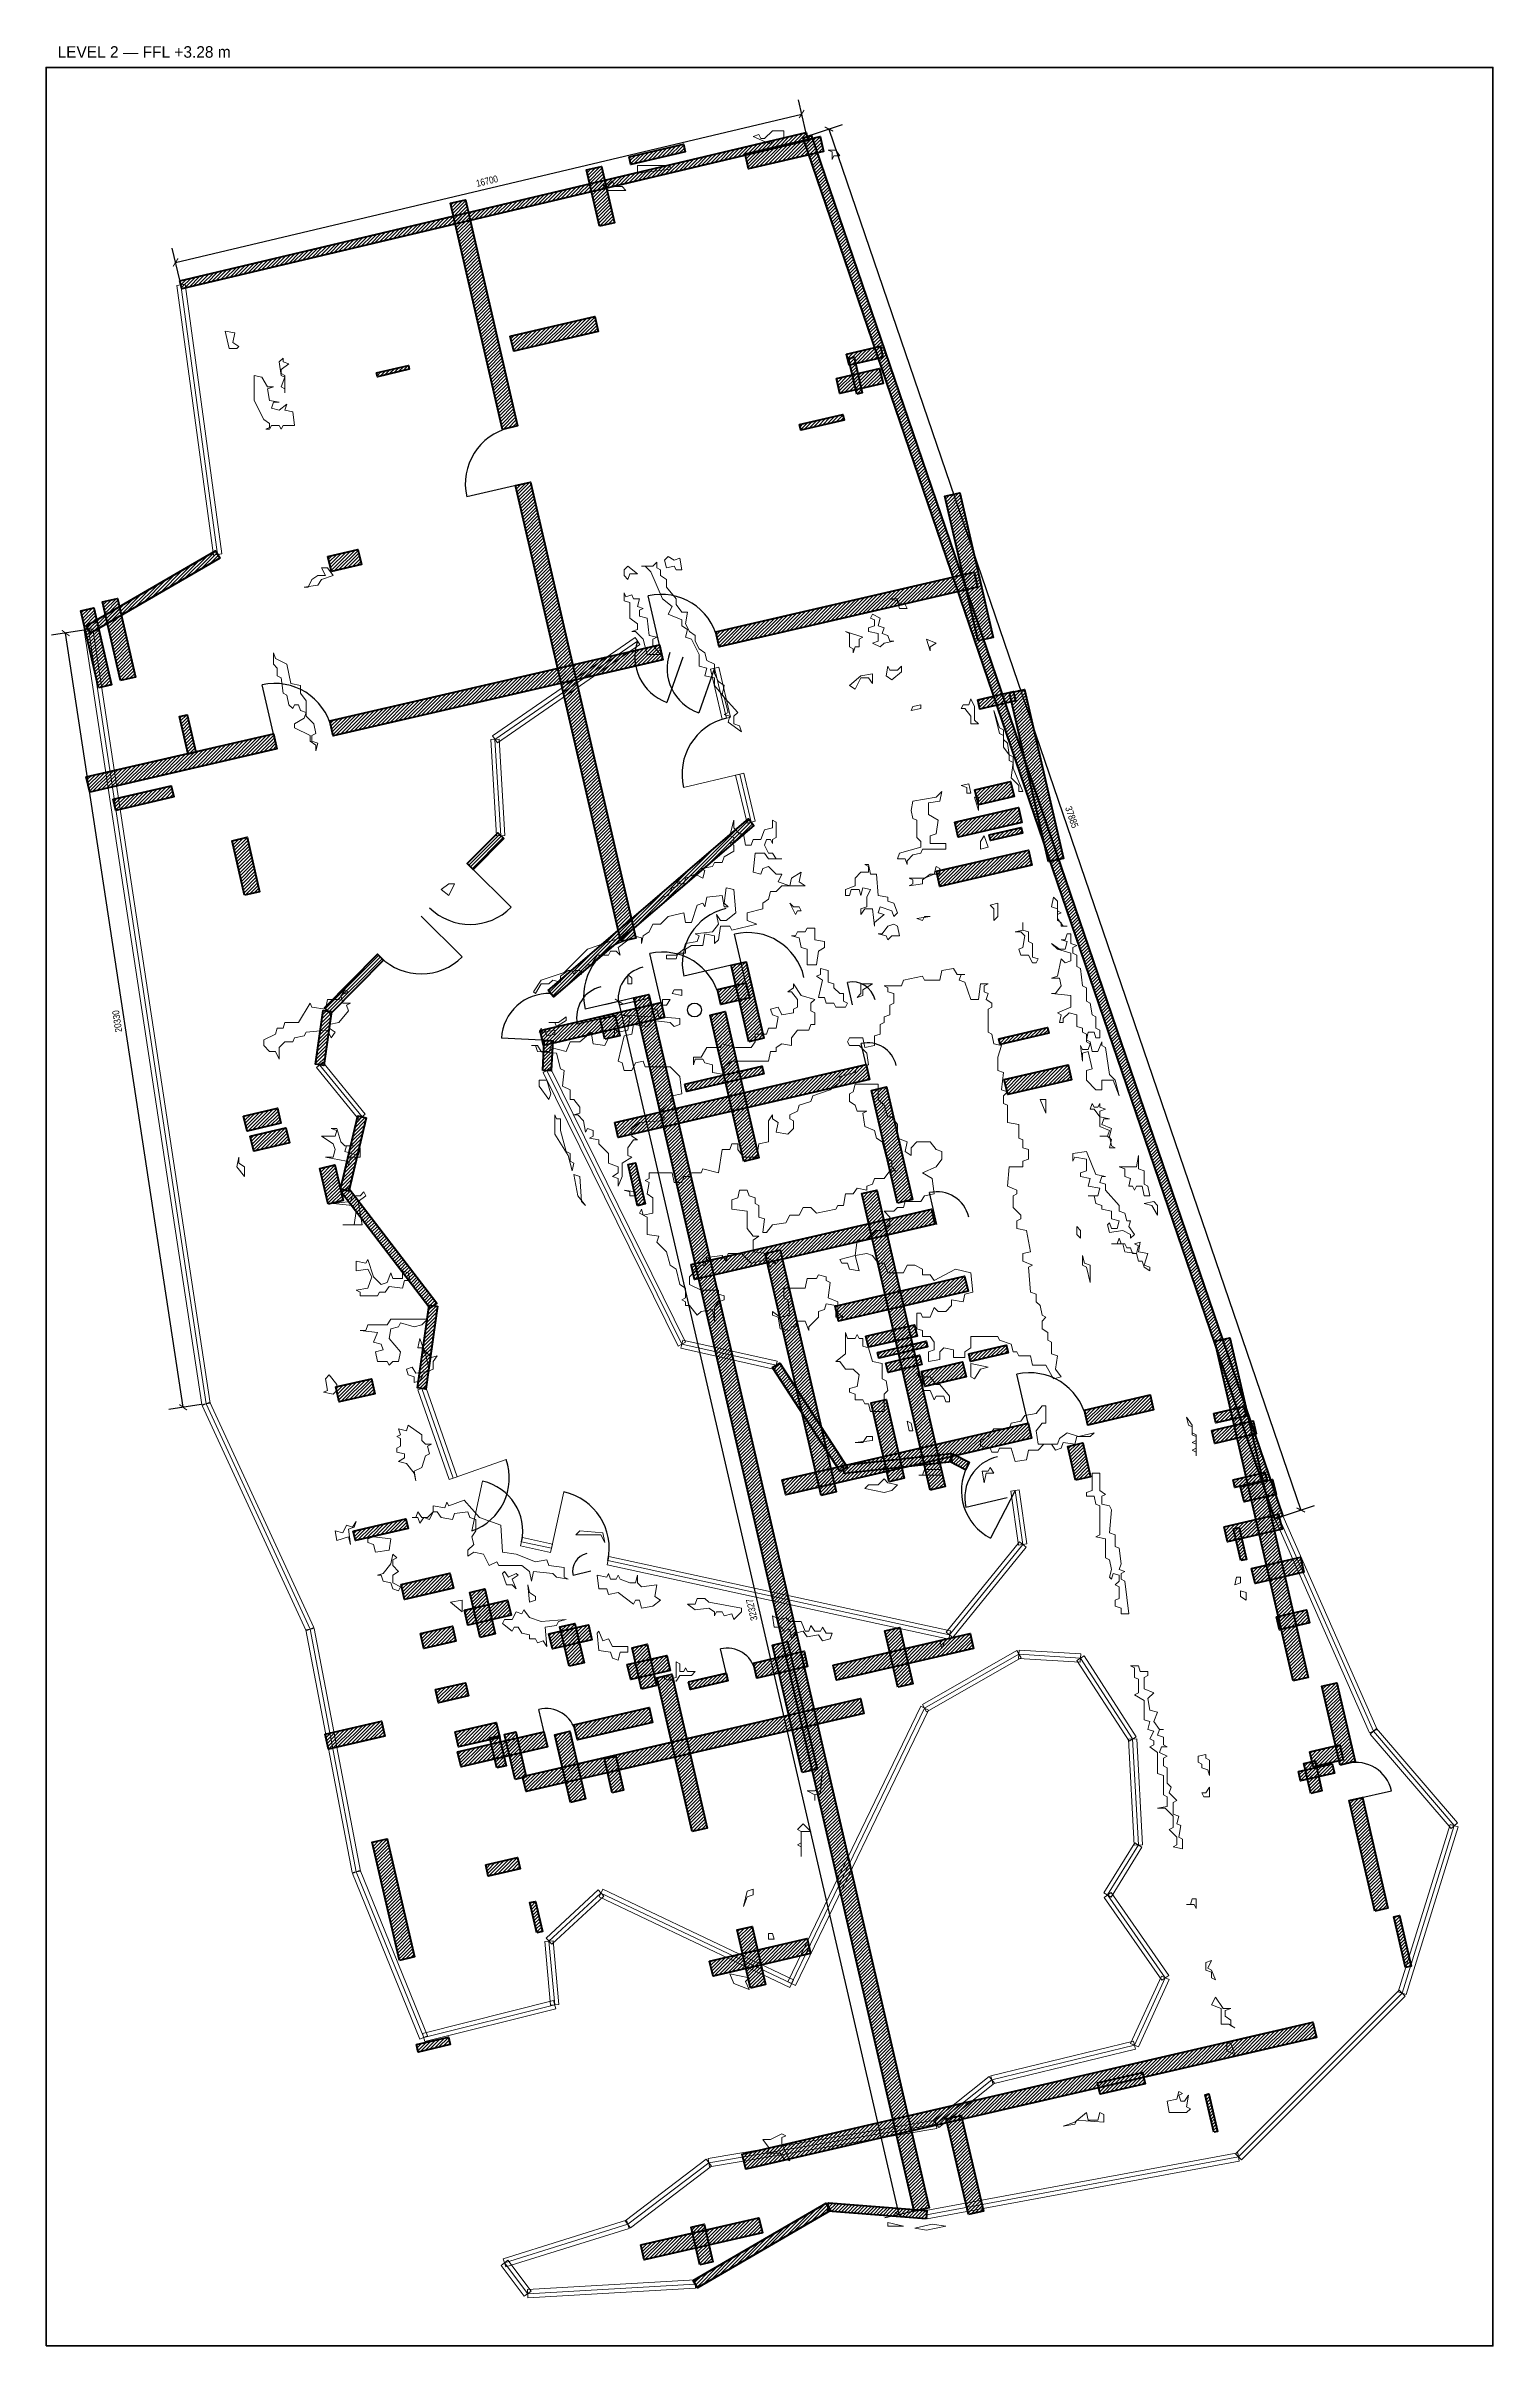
# Model space of a CAD drawing. Header units: metres. Extents: x 0 to 117, y -38 to 25.
# Drawn here: x 40 to 77.5, y -36.2 to 23.5 of the extents above; entities that cross this region are included whole.
import ezdxf

# ---------------------------------------------------------------- set-up
doc = ezdxf.new("R2010")
doc.units = ezdxf.units.M
for name, color, linetype, lineweight in [('A-ANNO-DIMS', 3, 'Continuous', 18), ('A-ANNO-SYMB', 1, 'Continuous', 25), ('A-ANNO-TTLB', 7, 'Continuous', 35), ('A-DOOR', 2, 'Continuous', 25), ('A-FURN', 8, 'Continuous', 13), ('A-GLAZ', 4, 'Continuous', 13), ('A-WALL', 7, 'Continuous', 60), ('A-WALL-PATT', 8, 'Continuous', 13)]:
    doc.layers.add(name, color=color, linetype=linetype, lineweight=lineweight)
doc.styles.add('OpenSansCondensed-Light', font='OpenSansCondensed-Light.ttf')
doc.dimstyles.new('EZDXF', dxfattribs={"dimtxt": 0.25, "dimasz": 0.175, "dimexe": 0.375, "dimexo": 0.125, "dimgap": 0.1, "dimtad": 1, "dimlfac": 100, "dimzin": 12, "dimdsep": 46, "dimtxsty": 'OpenSansCondensed-Light', "dimblk": 'ARCHTICK', "dimcen": 2.5, "dimazin": 3, "dimtfac": 0.5, "dimtmove": 2, "dimatfit": 3})

msp = doc.modelspace()

# ---------------------------------------------------------------- texts
at = {"layer": 'A-ANNO-TTLB'}
msp.add_text('LEVEL 2 — FFL +3.28 m', height=0.3, dxfattribs=at).set_placement((40.2582, 23.2208))

# ---------------------------------------------------------------- blocks, each defined once
blk = doc.blocks.new('_ARCHTICK')
at = {"color": 0, "linetype": 'BYBLOCK', "const_width": 0.15}
blk.add_lwpolyline([(-0.5, -0.5), (0.5, 0.5)], dxfattribs=at)

# ---------------------------------------------------------------- dimensions: what is measured, and where the dimension line sits
at = {"layer": 'A-ANNO-DIMS'}
for base, p1, p2, angle in [((43.3228, 17.9088), (43.4611, 17.325), (59.7111, 21.175), 13.328924), ((60.2789, 21.369), (59.7111, 21.175), (71.9611, -14.675), 288.865376), ((43.5179, -11.815), (44.1111, -11.725), (41.0611, 8.375), 98.628314), ((62.0994, -32.7762), (62.6841, -32.6412), (55.4121, -1.1429), 103)]:
    msp.add_linear_dim(base=base, p1=p1, p2=p2, angle=angle, dimstyle='EZDXF', override={"dimtxt": 0.18, "dimdec": 0, "dimlfac": 1000}, dxfattribs=at).render()

# ---------------------------------------------------------------- hatches: boundary and pattern name
at = {"layer": 'A-WALL-PATT'}
h = msp.add_hatch(dxfattribs=at)
h.set_pattern_fill('ANSI31', scale=0.02)
h.paths.add_polyline_path([(43.4358, 17.432), (59.6858, 21.282), (59.7365, 21.068), (43.4865, 17.218)])
h = msp.add_hatch(dxfattribs=at)
h.set_pattern_fill('ANSI31', scale=0.02)
h.paths.add_polyline_path([(55.0922, 20.6466), (56.505, 20.9728), (56.55, 20.7779), (55.1372, 20.4517)])
h = msp.add_hatch(dxfattribs=at)
h.set_pattern_fill('ANSI31', scale=0.02)
h.paths.add_polyline_path([(58.1013, 20.7269), (60.05, 21.1768), (60.14, 20.7871), (58.1912, 20.3372)])
h = msp.add_hatch(dxfattribs=at)
h.set_pattern_fill('ANSI31', scale=0.02)
h.paths.add_polyline_path([(59.8152, 21.2106), (72.0652, -14.6394), (71.857, -14.7106), (59.607, 21.1394)])
h = msp.add_hatch(dxfattribs=at)
h.set_pattern_fill('ANSI31', scale=0.02)
h.paths.add_polyline_path([(54.3226, 18.8475), (53.9851, 20.309), (54.3749, 20.399), (54.7123, 18.9375)])
h = msp.add_hatch(dxfattribs=at)
h.set_pattern_fill('ANSI31', scale=0.02)
h.paths.add_polyline_path([(51.8093, 13.5737), (50.4543, 19.4426), (50.8441, 19.5326), (52.199, 13.6636)])
h = msp.add_hatch(dxfattribs=at)
h.set_pattern_fill('ANSI31', scale=0.02)
h.paths.add_polyline_path([(52.0099, 15.9938), (54.2022, 16.4999), (54.2922, 16.1101), (52.0998, 15.604)])
h = msp.add_hatch(dxfattribs=at)
h.set_pattern_fill('ANSI31', scale=0.02)
h.paths.add_polyline_path([(60.7383, 15.5284), (61.6152, 15.7308), (61.6827, 15.4385), (60.8057, 15.2361)])
h = msp.add_hatch(dxfattribs=at)
h.set_pattern_fill('ANSI31', scale=0.02)
h.paths.add_polyline_path([(48.5359, 15.0378), (49.3641, 15.229), (49.3866, 15.1315), (48.5584, 14.9403)])
h = msp.add_hatch(dxfattribs=at)
h.set_pattern_fill('ANSI31', scale=0.02)
h.paths.add_polyline_path([(60.4749, 14.8907), (61.5955, 15.1494), (61.6855, 14.7597), (60.5649, 14.501)])
h = msp.add_hatch(dxfattribs=at)
h.set_pattern_fill('ANSI31', scale=0.02)
h.paths.add_polyline_path([(60.9998, 14.4878), (60.7861, 15.4135), (60.9322, 15.4472), (61.1459, 14.5215)])
h = msp.add_hatch(dxfattribs=at)
h.set_pattern_fill('ANSI31', scale=0.02)
h.paths.add_polyline_path([(59.5177, 13.7025), (60.6382, 13.9612), (60.672, 13.815), (59.5515, 13.5563)])
h = msp.add_hatch(dxfattribs=at)
h.set_pattern_fill('ANSI31', scale=0.02)
h.paths.add_polyline_path([(54.8798, 0.2736), (52.1467, 12.1121), (52.5364, 12.2021), (55.2696, 0.3636)])
h = msp.add_hatch(dxfattribs=at)
h.set_pattern_fill('ANSI31', scale=0.02)
h.paths.add_polyline_path([(64.1539, 8.0832), (63.2879, 11.8345), (63.6776, 11.9245), (64.5437, 8.1732)])
h = msp.add_hatch(dxfattribs=at)
h.set_pattern_fill('ANSI31', scale=0.02)
h.paths.add_polyline_path([(41.0058, 8.4701), (44.3558, 10.4201), (44.4665, 10.2299), (41.1165, 8.2799)])
h = msp.add_hatch(dxfattribs=at)
h.set_pattern_fill('ANSI31', scale=0.02)
h.paths.add_polyline_path([(47.2756, 10.2722), (48.0551, 10.4522), (48.1451, 10.0624), (47.3656, 9.8825)])
h = msp.add_hatch(dxfattribs=at)
h.set_pattern_fill('ANSI31', scale=0.02)
h.paths.add_polyline_path([(57.3436, 8.3211), (64.0462, 9.8685), (64.1362, 9.4787), (57.4336, 7.9313)])
h = msp.add_hatch(dxfattribs=at)
h.set_pattern_fill('ANSI31', scale=0.02)
h.paths.add_polyline_path([(41.8948, 7.0495), (41.4224, 9.0956), (41.8121, 9.1856), (42.2845, 7.1394)])
h = msp.add_hatch(dxfattribs=at)
h.set_pattern_fill('ANSI31', scale=0.02)
h.paths.add_polyline_path([(41.3193, 6.8653), (40.8582, 8.8628), (41.1992, 8.9415), (41.6604, 6.944)])
h = msp.add_hatch(dxfattribs=at)
h.set_pattern_fill('ANSI31', scale=0.02)
h.paths.add_polyline_path([(47.3222, 6.0074), (55.8821, 7.9836), (55.972, 7.5939), (47.4122, 5.6177)])
h = msp.add_hatch(dxfattribs=at)
h.set_pattern_fill('ANSI31', scale=0.02)
h.paths.add_polyline_path([(64.1442, 6.5547), (65.0698, 6.7684), (65.1261, 6.5248), (64.2004, 6.3111)])
h = msp.add_hatch(dxfattribs=at)
h.set_pattern_fill('ANSI31', scale=0.02)
h.paths.add_polyline_path([(65.9794, 2.3468), (64.9671, 6.7315), (65.3569, 6.8214), (66.3692, 2.4368)])
h = msp.add_hatch(dxfattribs=at)
h.set_pattern_fill('ANSI31', scale=0.02)
h.paths.add_polyline_path([(43.6483, 5.1451), (43.4233, 6.1195), (43.6182, 6.1645), (43.8431, 5.1901)])
h = msp.add_hatch(dxfattribs=at)
h.set_pattern_fill('ANSI31', scale=0.02)
h.paths.add_polyline_path([(41.0024, 4.5484), (45.8607, 5.67), (45.9506, 5.2803), (41.0924, 4.1586)])
h = msp.add_hatch(dxfattribs=at)
h.set_pattern_fill('ANSI31', scale=0.02)
h.paths.add_polyline_path([(41.6995, 3.9738), (43.2098, 4.3225), (43.2773, 4.0302), (41.767, 3.6815)])
h = msp.add_hatch(dxfattribs=at)
h.set_pattern_fill('ANSI31', scale=0.02)
h.paths.add_polyline_path([(64.0681, 4.2169), (64.9938, 4.4306), (65.0838, 4.0409), (64.1581, 3.8272)])
h = msp.add_hatch(dxfattribs=at)
h.set_pattern_fill('ANSI31', scale=0.02)
h.paths.add_polyline_path([(63.544, 3.3756), (65.2004, 3.758), (65.2904, 3.3682), (63.6339, 2.9858)])
h = msp.add_hatch(dxfattribs=at)
h.set_pattern_fill('ANSI31', scale=0.02)
h.paths.add_polyline_path([(51.8393, 2.9477), (51.0449, 2.1443), (50.8884, 2.299), (51.6829, 3.1024)])
h = msp.add_hatch(dxfattribs=at)
h.set_pattern_fill('ANSI31', scale=0.02)
h.paths.add_polyline_path([(52.9896, -0.9914), (58.1896, 3.4586), (58.3327, 3.2914), (53.1327, -1.1586)])
h = msp.add_hatch(dxfattribs=at)
h.set_pattern_fill('ANSI31', scale=0.02)
h.paths.add_polyline_path([(64.4414, 3.0447), (65.2696, 3.2359), (65.3034, 3.0897), (64.4751, 2.8985)])
h = msp.add_hatch(dxfattribs=at)
h.set_pattern_fill('ANSI31', scale=0.02)
h.paths.add_polyline_path([(45.1128, 1.4806), (44.7867, 2.8935), (45.1764, 2.9835), (45.5026, 1.5706)])
h = msp.add_hatch(dxfattribs=at)
h.set_pattern_fill('ANSI31', scale=0.02)
h.paths.add_polyline_path([(63.0689, 2.0994), (65.4561, 2.6505), (65.546, 2.2608), (63.1588, 1.7097)])
h = msp.add_hatch(dxfattribs=at)
h.set_pattern_fill('ANSI31', scale=0.02)
h.paths.add_polyline_path([(48.7204, -0.2059), (47.3393, -1.6023), (47.1829, -1.4476), (48.564, -0.0512)])
h = msp.add_hatch(dxfattribs=at)
h.set_pattern_fill('ANSI31', scale=0.02)
h.paths.add_polyline_path([(58.1989, -2.3231), (57.7402, -0.336), (58.1299, -0.246), (58.5887, -2.2331)])
h = msp.add_hatch(dxfattribs=at)
h.set_pattern_fill('ANSI31', scale=0.02)
h.paths.add_polyline_path([(62.4892, -32.6862), (55.2172, -1.1879), (55.607, -1.0979), (62.8789, -32.5962)])
h = msp.add_hatch(dxfattribs=at)
h.set_pattern_fill('ANSI31', scale=0.02)
h.paths.add_polyline_path([(57.3838, -0.9667), (58.125, -0.7955), (58.215, -1.1853), (57.4737, -1.3564)])
h = msp.add_hatch(dxfattribs=at)
h.set_pattern_fill('ANSI31', scale=0.02)
h.paths.add_polyline_path([(47.37, -1.5406), (47.17, -2.9406), (46.9522, -2.9094), (47.1522, -1.5094)])
h = msp.add_hatch(dxfattribs=at)
h.set_pattern_fill('ANSI31', scale=0.02)
h.paths.add_polyline_path([(52.7839, -2.0286), (55.9222, -1.3041), (56.0122, -1.6938), (52.8738, -2.4184)])
h = msp.add_hatch(dxfattribs=at)
h.set_pattern_fill('ANSI31', scale=0.02)
h.paths.add_polyline_path([(54.4652, -2.2614), (54.3428, -1.7314), (54.7326, -1.6414), (54.855, -2.1715)])
h = msp.add_hatch(dxfattribs=at)
h.set_pattern_fill('ANSI31', scale=0.02)
h.paths.add_polyline_path([(58.0722, -5.4313), (57.1949, -1.6312), (57.5847, -1.5413), (58.462, -5.3413)])
h = msp.add_hatch(dxfattribs=at)
h.set_pattern_fill('ANSI31', scale=0.02)
h.paths.add_polyline_path([(52.8513, -3.0695), (52.8902, -2.2902), (53.11, -2.3012), (53.071, -3.0805)])
h = msp.add_hatch(dxfattribs=at)
h.set_pattern_fill('ANSI31', scale=0.02)
h.paths.add_polyline_path([(64.6879, -2.246), (65.9545, -1.9536), (65.9883, -2.0997), (64.7216, -2.3922)])
h = msp.add_hatch(dxfattribs=at)
h.set_pattern_fill('ANSI31', scale=0.02)
h.paths.add_polyline_path([(54.7212, -4.4187), (61.2431, -2.913), (61.3331, -3.3028), (54.8111, -4.8085)])
h = msp.add_hatch(dxfattribs=at)
h.set_pattern_fill('ANSI31', scale=0.02)
h.paths.add_polyline_path([(56.5437, -3.422), (58.5411, -2.9609), (58.5861, -3.1558), (56.5887, -3.6169)])
h = msp.add_hatch(dxfattribs=at)
h.set_pattern_fill('ANSI31', scale=0.02)
h.paths.add_polyline_path([(64.8304, -3.3081), (66.4869, -2.9257), (66.5768, -3.3155), (64.9204, -3.6979)])
h = msp.add_hatch(dxfattribs=at)
h.set_pattern_fill('ANSI31', scale=0.02)
h.paths.add_polyline_path([(62.0616, -6.5116), (61.3868, -3.5884), (61.7765, -3.4985), (62.4514, -6.4216)])
h = msp.add_hatch(dxfattribs=at)
h.set_pattern_fill('ANSI31', scale=0.02)
h.paths.add_polyline_path([(45.0868, -4.2525), (45.9638, -4.05), (46.0538, -4.4398), (45.1768, -4.6422)])
h = msp.add_hatch(dxfattribs=at)
h.set_pattern_fill('ANSI31', scale=0.02)
h.paths.add_polyline_path([(45.2588, -4.7749), (46.1844, -4.5612), (46.2744, -4.951), (45.3488, -5.1647)])
h = msp.add_hatch(dxfattribs=at)
h.set_pattern_fill('ANSI31', scale=0.02)
h.paths.add_polyline_path([(48.2682, -4.3003), (47.8182, -6.2003), (47.6041, -6.1496), (48.0541, -4.2496)])
h = msp.add_hatch(dxfattribs=at)
h.set_pattern_fill('ANSI31', scale=0.02)
h.paths.add_polyline_path([(47.2794, -6.5375), (47.0657, -5.6118), (47.4554, -5.5219), (47.6691, -6.4475)])
h = msp.add_hatch(dxfattribs=at)
h.set_pattern_fill('ANSI31', scale=0.02)
h.paths.add_polyline_path([(55.3146, -6.5811), (55.0671, -5.5093), (55.262, -5.4643), (55.5095, -6.5361)])
h = msp.add_hatch(dxfattribs=at)
h.set_pattern_fill('ANSI31', scale=0.02)
h.paths.add_polyline_path([(47.7984, -6.1081), (50.0984, -9.1081), (49.9238, -9.2419), (47.6238, -6.2419)])
h = msp.add_hatch(dxfattribs=at)
h.set_pattern_fill('ANSI31', scale=0.02)
h.paths.add_polyline_path([(62.9102, -13.9616), (61.1331, -6.2641), (61.5229, -6.1741), (63.3, -13.8716)])
h = msp.add_hatch(dxfattribs=at)
h.set_pattern_fill('ANSI31', scale=0.02)
h.paths.add_polyline_path([(56.7019, -8.1083), (62.9379, -6.6686), (63.0279, -7.0584), (56.7919, -8.4981)])
h = msp.add_hatch(dxfattribs=at)
h.set_pattern_fill('ANSI31', scale=0.02)
h.paths.add_polyline_path([(60.0743, -14.1032), (58.6233, -7.8185), (59.0131, -7.7285), (60.464, -14.0132)])
h = msp.add_hatch(dxfattribs=at)
h.set_pattern_fill('ANSI31', scale=0.02)
h.paths.add_polyline_path([(60.4405, -9.1877), (63.8021, -8.4116), (63.8921, -8.8014), (60.5305, -9.5775)])
h = msp.add_hatch(dxfattribs=at)
h.set_pattern_fill('ANSI31', scale=0.02)
h.paths.add_polyline_path([(50.1201, -9.1902), (49.8201, -11.3402), (49.6022, -11.3098), (49.9022, -9.1598)])
h = msp.add_hatch(dxfattribs=at)
h.set_pattern_fill('ANSI31', scale=0.02)
h.paths.add_polyline_path([(61.2357, -9.9649), (62.5024, -9.6724), (62.5699, -9.9647), (61.3032, -10.2572)])
h = msp.add_hatch(dxfattribs=at)
h.set_pattern_fill('ANSI31', scale=0.02)
h.paths.add_polyline_path([(61.5394, -10.391), (62.8061, -10.0985), (62.8398, -10.2447), (61.5731, -10.5371)])
h = msp.add_hatch(dxfattribs=at)
h.set_pattern_fill('ANSI31', scale=0.02)
h.paths.add_polyline_path([(72.3312, -18.9194), (70.2954, -10.1014), (70.6851, -10.0114), (72.7209, -18.8294)])
h = msp.add_hatch(dxfattribs=at)
h.set_pattern_fill('ANSI31', scale=0.02)
h.paths.add_polyline_path([(60.5688, -13.4848), (58.8188, -10.7848), (59.0034, -10.6652), (60.7534, -13.3652)])
h = msp.add_hatch(dxfattribs=at)
h.set_pattern_fill('ANSI31', scale=0.02)
h.paths.add_polyline_path([(61.7567, -10.6656), (62.6337, -10.4632), (62.6899, -10.7068), (61.813, -10.9092)])
h = msp.add_hatch(dxfattribs=at)
h.set_pattern_fill('ANSI31', scale=0.02)
h.paths.add_polyline_path([(62.6789, -10.8813), (63.7507, -10.6339), (63.8407, -11.0236), (62.7689, -11.2711)])
h = msp.add_hatch(dxfattribs=at)
h.set_pattern_fill('ANSI31', scale=0.02)
h.paths.add_polyline_path([(63.9084, -10.4279), (64.8828, -10.203), (64.9278, -10.3978), (63.9534, -10.6228)])
h = msp.add_hatch(dxfattribs=at)
h.set_pattern_fill('ANSI31', scale=0.02)
h.paths.add_polyline_path([(47.4803, -11.2857), (48.406, -11.072), (48.496, -11.4618), (47.5703, -11.6755)])
h = msp.add_hatch(dxfattribs=at)
h.set_pattern_fill('ANSI31', scale=0.02)
h.paths.add_polyline_path([(61.8472, -13.7452), (61.3748, -11.699), (61.7645, -11.609), (62.2369, -13.6552)])
h = msp.add_hatch(dxfattribs=at)
h.set_pattern_fill('ANSI31', scale=0.02)
h.paths.add_polyline_path([(66.9096, -11.8872), (68.6186, -11.4926), (68.7086, -11.8824), (66.9995, -12.2769)])
h = msp.add_hatch(dxfattribs=at)
h.set_pattern_fill('ANSI31', scale=0.02)
h.paths.add_polyline_path([(70.2701, -11.9779), (71.0496, -11.7979), (71.1059, -12.0415), (70.3264, -12.2215)])
h = msp.add_hatch(dxfattribs=at)
h.set_pattern_fill('ANSI31', scale=0.02)
h.paths.add_polyline_path([(59.0698, -13.6971), (65.448, -12.2246), (65.538, -12.6144), (59.1598, -14.0869)])
h = msp.add_hatch(dxfattribs=at)
h.set_pattern_fill('ANSI31', scale=0.02)
h.paths.add_polyline_path([(70.2168, -12.4137), (71.2886, -12.1662), (71.3673, -12.5072), (70.2955, -12.7547)])
h = msp.add_hatch(dxfattribs=at)
h.set_pattern_fill('ANSI31', scale=0.02)
h.paths.add_polyline_path([(63.4729, -13.2344), (60.6729, -13.5344), (60.6494, -13.3156), (63.4494, -13.0156)])
h = msp.add_hatch(dxfattribs=at)
h.set_pattern_fill('ANSI31', scale=0.02)
h.paths.add_polyline_path([(63.8229, -13.4351), (63.4108, -13.2228), (63.5115, -13.0272), (63.9236, -13.2395)])
h = msp.add_hatch(dxfattribs=at)
h.set_pattern_fill('ANSI31', scale=0.02)
h.paths.add_polyline_path([(66.6801, -13.707), (66.4776, -12.8301), (66.8674, -12.7401), (67.0699, -13.6171)])
h = msp.add_hatch(dxfattribs=at)
h.set_pattern_fill('ANSI31', scale=0.02)
h.paths.add_polyline_path([(70.7699, -13.6979), (71.5981, -13.5067), (71.6431, -13.7016), (70.8148, -13.8928)])
h = msp.add_hatch(dxfattribs=at)
h.set_pattern_fill('ANSI31', scale=0.02)
h.paths.add_polyline_path([(70.9661, -13.8813), (71.7943, -13.6901), (71.8843, -14.0798), (71.0561, -14.271)])
h = msp.add_hatch(dxfattribs=at)
h.set_pattern_fill('ANSI31', scale=0.02)
h.paths.add_polyline_path([(47.9339, -15.0286), (49.298, -14.7137), (49.3543, -14.9572), (47.9901, -15.2722)])
h = msp.add_hatch(dxfattribs=at)
h.set_pattern_fill('ANSI31', scale=0.02)
h.paths.add_polyline_path([(70.5379, -14.9161), (71.9508, -14.5899), (72.0408, -14.9796), (70.6279, -15.3058)])
h = msp.add_hatch(dxfattribs=at)
h.set_pattern_fill('ANSI31', scale=0.02)
h.paths.add_polyline_path([(70.9709, -15.7953), (70.7797, -14.9671), (70.9258, -14.9334), (71.117, -15.7616)])
h = msp.add_hatch(dxfattribs=at)
h.set_pattern_fill('ANSI31', scale=0.02)
h.paths.add_polyline_path([(71.25, -15.9998), (72.5167, -15.7074), (72.6066, -16.0971), (71.34, -16.3896)])
h = msp.add_hatch(dxfattribs=at)
h.set_pattern_fill('ANSI31', scale=0.02)
h.paths.add_polyline_path([(49.1774, -16.4139), (50.4441, -16.1214), (50.5341, -16.5112), (49.2674, -16.8036)])
h = msp.add_hatch(dxfattribs=at)
h.set_pattern_fill('ANSI31', scale=0.02)
h.paths.add_polyline_path([(51.2292, -17.7873), (50.9592, -16.6181), (51.349, -16.5281), (51.6189, -17.6973)])
h = msp.add_hatch(dxfattribs=at)
h.set_pattern_fill('ANSI31', scale=0.02)
h.paths.add_polyline_path([(50.8198, -17.0821), (51.9403, -16.8234), (52.0303, -17.2132), (50.9098, -17.4719)])
h = msp.add_hatch(dxfattribs=at)
h.set_pattern_fill('ANSI31', scale=0.02)
h.paths.add_polyline_path([(71.898, -17.2507), (72.6775, -17.0708), (72.7562, -17.4118), (71.9767, -17.5918)])
h = msp.add_hatch(dxfattribs=at)
h.set_pattern_fill('ANSI31', scale=0.02)
h.paths.add_polyline_path([(49.6774, -17.6905), (50.5056, -17.4993), (50.5956, -17.8891), (49.7674, -18.0803)])
h = msp.add_hatch(dxfattribs=at)
h.set_pattern_fill('ANSI31', scale=0.02)
h.paths.add_polyline_path([(53.0138, -17.6946), (54.0369, -17.4584), (54.1269, -17.8481), (53.1038, -18.0843)])
h = msp.add_hatch(dxfattribs=at)
h.set_pattern_fill('ANSI31', scale=0.02)
h.paths.add_polyline_path([(53.5347, -18.5379), (53.2985, -17.5148), (53.6882, -17.4249), (53.9244, -18.448)])
h = msp.add_hatch(dxfattribs=at)
h.set_pattern_fill('ANSI31', scale=0.02)
h.paths.add_polyline_path([(59.5819, -21.2983), (58.8171, -17.9855), (59.2069, -17.8955), (59.9717, -21.2084)])
h = msp.add_hatch(dxfattribs=at)
h.set_pattern_fill('ANSI31', scale=0.02)
h.paths.add_polyline_path([(60.3858, -18.508), (63.9422, -17.687), (64.0322, -18.0767), (60.4757, -18.8978)])
h = msp.add_hatch(dxfattribs=at)
h.set_pattern_fill('ANSI31', scale=0.02)
h.paths.add_polyline_path([(62.0681, -19.0823), (61.7307, -17.6207), (62.1204, -17.5307), (62.4578, -18.9923)])
h = msp.add_hatch(dxfattribs=at)
h.set_pattern_fill('ANSI31', scale=0.02)
h.paths.add_polyline_path([(55.0455, -18.4928), (56.0685, -18.2566), (56.1585, -18.6463), (55.1354, -18.8825)])
h = msp.add_hatch(dxfattribs=at)
h.set_pattern_fill('ANSI31', scale=0.02)
h.paths.add_polyline_path([(55.418, -19.1294), (55.1706, -18.0576), (55.5603, -17.9676), (55.8078, -19.0395)])
h = msp.add_hatch(dxfattribs=at)
h.set_pattern_fill('ANSI31', scale=0.02)
h.paths.add_polyline_path([(58.3205, -18.4531), (59.6359, -18.1494), (59.7258, -18.5392), (58.4104, -18.8429)])
h = msp.add_hatch(dxfattribs=at)
h.set_pattern_fill('ANSI31', scale=0.02)
h.paths.add_polyline_path([(50.0641, -19.1432), (50.8436, -18.9633), (50.9223, -19.3043), (50.1428, -19.4843)])
h = msp.add_hatch(dxfattribs=at)
h.set_pattern_fill('ANSI31', scale=0.02)
h.paths.add_polyline_path([(56.7311, -22.8289), (55.8088, -18.8339), (56.1986, -18.744), (57.1209, -22.7389)])
h = msp.add_hatch(dxfattribs=at)
h.set_pattern_fill('ANSI31', scale=0.02)
h.paths.add_polyline_path([(56.6378, -18.9442), (57.6122, -18.7193), (57.6572, -18.9141), (56.6828, -19.1391)])
h = msp.add_hatch(dxfattribs=at)
h.set_pattern_fill('ANSI31', scale=0.02)
h.paths.add_polyline_path([(73.5481, -21.1016), (73.0757, -19.0554), (73.4654, -18.9654), (73.9378, -21.0116)])
h = msp.add_hatch(dxfattribs=at)
h.set_pattern_fill('ANSI31', scale=0.02)
h.paths.add_polyline_path([(52.3297, -21.3996), (61.0991, -19.375), (61.189, -19.7647), (52.4197, -21.7893)])
h = msp.add_hatch(dxfattribs=at)
h.set_pattern_fill('ANSI31', scale=0.02)
h.paths.add_polyline_path([(53.6626, -20.0602), (55.6113, -19.6103), (55.7013, -20), (53.7526, -20.4499)])
h = msp.add_hatch(dxfattribs=at)
h.set_pattern_fill('ANSI31', scale=0.02)
h.paths.add_polyline_path([(47.2018, -20.3036), (48.6633, -19.9662), (48.7533, -20.356), (47.2918, -20.6934)])
h = msp.add_hatch(dxfattribs=at)
h.set_pattern_fill('ANSI31', scale=0.02)
h.paths.add_polyline_path([(50.5742, -20.2415), (51.646, -19.994), (51.736, -20.3838), (50.6642, -20.6312)])
h = msp.add_hatch(dxfattribs=at)
h.set_pattern_fill('ANSI31', scale=0.02)
h.paths.add_polyline_path([(50.6421, -20.7575), (52.8831, -20.2402), (52.9731, -20.6299), (50.732, -21.1473)])
h = msp.add_hatch(dxfattribs=at)
h.set_pattern_fill('ANSI31', scale=0.02)
h.paths.add_polyline_path([(52.1327, -21.4787), (51.8628, -20.3094), (52.1551, -20.2419), (52.425, -21.4112)])
h = msp.add_hatch(dxfattribs=at)
h.set_pattern_fill('ANSI31', scale=0.02)
h.paths.add_polyline_path([(53.5727, -22.0699), (53.1678, -20.316), (53.5575, -20.2261), (53.9625, -21.9799)])
h = msp.add_hatch(dxfattribs=at)
h.set_pattern_fill('ANSI31', scale=0.02)
h.paths.add_polyline_path([(51.6573, -21.1779), (51.4773, -20.3984), (51.7209, -20.3422), (51.9009, -21.1217)])
h = msp.add_hatch(dxfattribs=at)
h.set_pattern_fill('ANSI31', scale=0.02)
h.paths.add_polyline_path([(54.6568, -21.8196), (54.4544, -20.9427), (54.7467, -20.8752), (54.9492, -21.7521)])
h = msp.add_hatch(dxfattribs=at)
h.set_pattern_fill('ANSI31', scale=0.02)
h.paths.add_polyline_path([(72.7582, -20.7545), (73.5377, -20.5746), (73.6277, -20.9643), (72.8482, -21.1443)])
h = msp.add_hatch(dxfattribs=at)
h.set_pattern_fill('ANSI31', scale=0.02)
h.paths.add_polyline_path([(72.4671, -21.2719), (73.3441, -21.0694), (73.4003, -21.313), (72.5234, -21.5154)])
h = msp.add_hatch(dxfattribs=at)
h.set_pattern_fill('ANSI31', scale=0.02)
h.paths.add_polyline_path([(72.7845, -21.8424), (72.6045, -21.0629), (72.8969, -20.9954), (73.0768, -21.7749)])
h = msp.add_hatch(dxfattribs=at)
h.set_pattern_fill('ANSI31', scale=0.02)
h.paths.add_polyline_path([(74.4498, -24.896), (73.7862, -22.0216), (74.1272, -21.9429), (74.7908, -24.8173)])
h = msp.add_hatch(dxfattribs=at)
h.set_pattern_fill('ANSI31', scale=0.02)
h.paths.add_polyline_path([(49.1305, -26.1744), (48.4219, -23.1051), (48.8116, -23.0151), (49.5202, -26.0844)])
h = msp.add_hatch(dxfattribs=at)
h.set_pattern_fill('ANSI31', scale=0.02)
h.paths.add_polyline_path([(51.3709, -23.6923), (52.1991, -23.5011), (52.2666, -23.7934), (51.4384, -23.9846)])
h = msp.add_hatch(dxfattribs=at)
h.set_pattern_fill('ANSI31', scale=0.02)
h.paths.add_polyline_path([(52.6958, -25.4539), (52.5158, -24.6744), (52.662, -24.6407), (52.8419, -25.4202)])
h = msp.add_hatch(dxfattribs=at)
h.set_pattern_fill('ANSI31', scale=0.02)
h.paths.add_polyline_path([(75.2459, -26.3543), (74.9422, -25.0389), (75.0884, -25.0052), (75.3921, -26.3206)])
h = msp.add_hatch(dxfattribs=at)
h.set_pattern_fill('ANSI31', scale=0.02)
h.paths.add_polyline_path([(57.1817, -26.1902), (59.7151, -25.6053), (59.8051, -25.9951), (57.2717, -26.5799)])
h = msp.add_hatch(dxfattribs=at)
h.set_pattern_fill('ANSI31', scale=0.02)
h.paths.add_polyline_path([(58.2476, -26.8919), (57.899, -25.3816), (58.2887, -25.2916), (58.6374, -26.8019)])
h = msp.add_hatch(dxfattribs=at)
h.set_pattern_fill('ANSI31', scale=0.02)
h.paths.add_polyline_path([(58.0305, -31.2001), (72.8409, -27.7809), (72.9309, -28.1706), (58.1205, -31.5899)])
h = msp.add_hatch(dxfattribs=at)
h.set_pattern_fill('ANSI31', scale=0.02)
h.paths.add_polyline_path([(49.5741, -28.3565), (50.4023, -28.1653), (50.4473, -28.3602), (49.6191, -28.5514)])
h = msp.add_hatch(dxfattribs=at)
h.set_pattern_fill('ANSI31', scale=0.02)
h.paths.add_polyline_path([(67.2519, -29.3558), (68.4212, -29.0859), (68.4887, -29.3782), (67.3194, -29.6481)])
h = msp.add_hatch(dxfattribs=at)
h.set_pattern_fill('ANSI31', scale=0.02)
h.paths.add_polyline_path([(70.2668, -30.6341), (70.0418, -29.6597), (70.1392, -29.6372), (70.3642, -30.6116)])
h = msp.add_hatch(dxfattribs=at)
h.set_pattern_fill('ANSI31', scale=0.02)
h.paths.add_polyline_path([(63.8996, -32.7711), (63.3259, -30.2865), (63.7157, -30.1965), (64.2893, -32.6812)])
h = msp.add_hatch(dxfattribs=at)
h.set_pattern_fill('ANSI31', scale=0.02)
h.paths.add_polyline_path([(60.3163, -32.6702), (56.8663, -34.6702), (56.756, -34.4798), (60.206, -32.4798)])
h = msp.add_hatch(dxfattribs=at)
h.set_pattern_fill('ANSI31', scale=0.02)
h.paths.add_polyline_path([(62.8025, -32.8847), (60.2525, -32.6847), (60.2697, -32.4653), (62.8197, -32.6653)])
h = msp.add_hatch(dxfattribs=at)
h.set_pattern_fill('ANSI31', scale=0.02)
h.paths.add_polyline_path([(55.3939, -33.5608), (58.4632, -32.8522), (58.5532, -33.242), (55.4839, -33.9506)])
h = msp.add_hatch(dxfattribs=at)
h.set_pattern_fill('ANSI31', scale=0.02)
h.paths.add_polyline_path([(56.927, -34.073), (56.7021, -33.0986), (57.0431, -33.0199), (57.2681, -33.9942)])

# ---------------------------------------------------------------- linework, layer by layer
at = {"layer": 'A-ANNO-SYMB'}
msp.add_circle((56.7914, -1.5004), 0.18, dxfattribs=at)
at = {"layer": 'A-ANNO-TTLB'}
msp.add_lwpolyline([(39.9582, -36.1835), (77.5162, -36.1835), (77.5162, 22.9708), (39.9582, 22.9708)], close=True, dxfattribs=at)
at = {"layer": 'A-DOOR'}
for p, q in [((52.3416, 12.1571), (50.88, 11.8197)), ((55.9271, 7.7888), (55.5896, 9.2503)), ((56.4883, 7.663), (56.0763, 6.4858)), ((57.3111, 7.375), (56.9038, 6.2113)), ((45.9056, 5.4751), (45.5682, 6.9367)), ((50.9667, 2.2217), (52.0332, 1.1669)), ((49.697, 0.9379), (50.7635, -0.1169)), ((58.17, -0.9904), (57.8325, 0.4711)), ((55.9672, -1.499), (55.6298, -0.0374)), ((57.935, -0.291), (56.5118, -0.6196)), ((55.4121, -1.1429), (53.9506, -1.4804)), ((55.6326, -1.1935), (54.8316, -1.3784)), ((60.8937, -1.3706), (60.7592, -0.788)), ((54.5377, -1.6864), (53.7524, -1.8677)), ((53.0001, -2.2957), (51.7794, -2.2347)), ((61.2881, -3.1079), (61.1179, -2.3708)), ((63.0818, -7.0699), (62.8906, -6.2417)), ((65.493, -12.4195), (65.1556, -10.9579)), ((64.9058, -14.168), (63.8339, -14.4154)), ((65.1111, -13.975), (64.4734, -15.2129)), ((54.1002, -16.0705), (53.6393, -16.1769)), ((57.6347, -18.8167), (57.466, -18.0859)), ((52.9281, -20.435), (52.7481, -19.6555)), ((73.9567, -21.9823), (74.8823, -21.7686))]:
    msp.add_line(p, q, dxfattribs=at)
for centre, radius, start, end in [((52.3416, 12.1571), 1.5, 103, 193), ((55.9271, 7.7888), 1.5, 13, 103), ((56.4883, 7.663), 1.2472, 160.709954, 250.709954), ((57.3111, 7.375), 1.2329, 160.709954, 250.709954), ((45.9056, 5.4751), 1.5, 13, 103), ((57.9659, 4.6183), 1.5, 103.360218, 193.360218), ((50.9667, 2.2217), 1.5, -134.683452, -44.683452), ((57.935, -0.291), 1.4606, 103, 193), ((55.4121, -1.1429), 1.5, 103, 193), ((55.9672, -1.499), 1.5, 13, 103), ((58.17, -0.9904), 1.5, 13, 103), ((49.697, 0.9379), 1.5, -134.683452, -44.683452), ((55.6326, -1.1935), 0.822, 103, 193), ((53.0001, -2.2957), 1.2223, 87.137595, 177.137595), ((54.5377, -1.6864), 0.806, 103, 193), ((60.8937, -1.3706), 0.5979, 13, 103), ((61.2881, -3.1079), 0.7565, 13, 103), ((63.0818, -7.0699), 0.85, 13, 103), ((65.493, -12.4195), 1.5, 13, 103), ((64.9058, -14.168), 1.1, 103, 193), ((50.5289, -13.6526), 1.4546, -70.641006, 19.358994), ((65.1111, -13.975), 1.3925, 152.744672, 242.744672), ((51.0111, -15.025), 1.3195, -12.283955, 77.716045), ((53.0782, -15.4751), 1.5, -12.283955, 77.716045), ((54.1002, -16.0705), 0.473, 103, 193), ((57.6347, -18.8167), 0.75, 13, 103), ((52.9281, -20.435), 0.8, 13, 103), ((73.9567, -21.9823), 0.95, 13, 103)]:
    msp.add_arc(centre, radius, start, end, dxfattribs=at)
at = {"layer": 'A-FURN'}
for points in [[(58.3111, 21.175), (58.4611, 21.225), (58.5111, 21.125), (58.6111, 21.125), (58.8111, 21.325), (59.1111, 21.325), (59.1111, 21.125), (58.8111, 21.075), (58.7611, 20.975)], [(55.3111, 20.225), (55.3111, 20.425), (56.1611, 20.425), (56.1611, 20.325)], [(60.5611, 20.675), (60.4111, 20.675), (60.3611, 20.575), (60.3611, 20.775), (60.2611, 20.825), (60.4611, 20.825)], [(54.4111, 19.925), (54.5611, 19.925), (54.6611, 20.025), (54.7111, 19.875), (54.9111, 19.875), (55.0111, 19.775), (54.5611, 19.775)], [(44.9111, 15.675), (44.7111, 15.675), (44.6111, 16.125), (44.8611, 16.075), (44.8111, 15.825), (44.9611, 15.725)], [(46.4111, 13.675), (46.1111, 13.675), (46.0611, 13.575), (46.0111, 13.675), (45.8111, 13.675), (45.7611, 13.575), (45.6611, 13.575), (45.7611, 13.625), (45.7611, 13.725), (45.6111, 13.825), (45.3611, 14.325), (45.3611, 14.975), (45.5611, 14.925), (45.7111, 14.675), (45.8611, 14.675), (45.7111, 14.625), (45.7611, 14.325), (46.0111, 14.275), (45.8611, 14.275), (45.8111, 14.125), (46.0111, 14.075), (46.2111, 14.225), (46.1611, 14.075), (46.3611, 14.025)], [(46.1611, 14.525), (46.1611, 14.625), (46.0611, 14.675), (46.1611, 14.925), (46.0611, 14.975), (46.0111, 15.325), (46.1111, 15.425), (46.1111, 15.325), (46.2611, 15.275), (46.0611, 15.125), (46.0611, 15.025), (46.1611, 14.975)], [(56.4611, 9.925), (56.3111, 9.925), (56.2611, 10.025), (56.0611, 9.975), (56.0111, 10.175), (56.1111, 10.275), (56.2611, 10.175), (56.4111, 10.225)], [(46.6611, 9.475), (46.7611, 9.475), (46.8611, 9.675), (47.0111, 9.775), (47.2111, 9.775), (47.1111, 9.975), (47.2611, 9.975), (47.4111, 9.775), (47.1111, 9.675), (47.0111, 9.525)], [(55.0611, 9.675), (54.9611, 9.775), (54.9611, 9.925), (55.0611, 10.025), (55.3111, 9.825), (55.1111, 9.825)], [(58.0111, 5.725), (57.6611, 5.975), (57.7111, 6.125), (57.5611, 6.175), (57.6611, 6.225), (57.5611, 6.625), (57.3111, 6.925), (57.3111, 7.125), (57.0611, 7.175), (57.1111, 7.375), (56.9111, 7.425), (56.9111, 7.725), (56.7111, 8.125), (56.5611, 8.175), (56.6111, 8.375), (56.4611, 8.475), (56.4611, 8.625), (56.1111, 8.775), (56.2111, 8.975), (55.9611, 9.175), (55.6611, 9.875), (55.5111, 10.025), (55.4111, 10.025), (55.7111, 10.025), (55.8111, 10.125), (55.8111, 9.975), (55.9111, 9.925), (55.9111, 9.775), (56.0611, 9.675), (56.0611, 9.475), (56.3111, 9.175), (56.3111, 9.025), (56.4611, 8.825), (56.6111, 8.825), (56.5611, 8.525), (56.6611, 8.325), (56.8111, 8.225), (56.8111, 8.075), (56.9111, 7.875), (57.0611, 7.775), (57.1111, 7.575), (57.3111, 7.475), (57.3111, 7.225), (57.4111, 7.025), (57.5611, 6.925), (57.5111, 6.675), (57.9111, 6.225), (57.8111, 6.125), (57.8111, 5.925), (57.9611, 5.875)], [(55.9111, 7.725), (55.5611, 7.725), (55.4611, 8.125), (55.2611, 8.325), (55.1611, 8.325), (55.3111, 8.375), (55.3111, 8.525), (55.1111, 8.675), (55.1111, 9.075), (54.9611, 9.125), (54.9611, 9.325), (55.0111, 9.225), (55.1611, 9.275), (55.2111, 9.175), (55.3611, 9.175), (55.3111, 8.975), (55.4611, 8.925), (55.3611, 8.875), (55.3611, 8.725), (55.5611, 8.675), (55.6111, 8.225), (55.8111, 8.175), (55.7111, 8.125), (55.7111, 7.975)], [(62.3111, 8.925), (62.1111, 8.925), (62.0611, 9.125), (61.8611, 9.175), (62.0611, 9.175), (62.0611, 9.075), (62.2611, 9.025)], [(61.9611, 8.075), (61.7111, 8.025), (61.6111, 7.925), (61.4111, 8.025), (61.5611, 8.075), (61.5611, 8.275), (61.3111, 8.325), (61.3111, 8.425), (61.4611, 8.475), (61.4611, 8.625), (61.3611, 8.675), (61.4111, 8.775), (61.6111, 8.675), (61.5611, 8.475), (61.7111, 8.425), (61.6611, 8.275), (61.8111, 8.225), (61.8611, 8.075)], [(46.9611, 5.225), (46.9611, 5.375), (46.8111, 5.475), (46.8111, 5.625), (46.4111, 5.825), (46.4111, 5.925), (46.6611, 6.075), (46.7111, 6.225), (46.5611, 6.275), (46.5111, 6.425), (46.4111, 6.425), (46.3611, 6.325), (46.2611, 6.425), (46.2111, 6.675), (46.1111, 6.725), (46.0611, 7.125), (45.9611, 7.175), (45.9611, 7.375), (45.8611, 7.475), (45.8611, 7.775), (45.9111, 7.625), (46.2111, 7.475), (46.3111, 6.975), (46.5611, 6.925), (46.5611, 6.725), (46.7111, 6.525), (46.7111, 6.125), (46.9111, 5.925), (46.9611, 5.675), (46.8611, 5.625), (46.8611, 5.475), (47.0111, 5.425)], [(60.9111, 7.775), (60.9111, 7.875), (60.8111, 7.925), (60.8111, 8.275), (60.7111, 8.325), (61.1611, 8.175), (61.0611, 8.125), (61.0611, 7.925), (60.9611, 7.925)], [(62.9111, 7.825), (62.8111, 8.125), (63.0611, 8.025), (62.9111, 7.925)], [(60.8111, 6.925), (61.1111, 7.175), (61.4111, 7.225), (61.4111, 6.975), (61.3111, 7.125), (61.1111, 7.125), (60.9611, 6.825)], [(61.7611, 7.175), (61.8111, 7.425), (61.8611, 7.325), (62.0611, 7.325), (62.1611, 7.425), (62.1611, 7.275), (61.9111, 7.075)], [(64.1611, 5.925), (63.9611, 5.925), (63.9611, 6.125), (63.8111, 6.325), (63.7111, 6.325), (63.7611, 6.425), (63.9111, 6.425), (63.9611, 6.575), (64.0611, 6.375), (64.0611, 6.025)], [(62.4111, 6.275), (62.4611, 6.375), (62.6611, 6.425), (62.6611, 6.325)], [(65.3111, 4.175), (65.2111, 4.175), (65.2111, 4.325), (65.0111, 4.525), (65.0611, 4.925), (64.9611, 4.975), (64.9611, 5.125), (64.8111, 5.325), (64.8111, 5.625), (64.7111, 5.675), (64.5611, 6.275), (64.7111, 5.825), (64.8111, 5.775), (64.8111, 5.525), (64.9111, 5.425), (64.9611, 5.125), (65.0611, 5.075), (65.0611, 4.775)], [(63.9611, 4.125), (63.8611, 4.125), (63.8611, 4.275), (63.7111, 4.325), (63.9111, 4.375)], [(62.3111, 2.275), (62.2611, 2.425), (62.0611, 2.425), (62.1111, 2.575), (62.6611, 2.725), (62.6611, 2.875), (62.5611, 2.975), (62.5611, 3.425), (62.4611, 3.475), (62.4111, 3.675), (62.4611, 3.925), (63.0611, 4.025), (63.2111, 4.175), (63.1611, 3.925), (62.8611, 3.875), (62.8611, 3.575), (63.1111, 3.425), (63.0611, 3.075), (62.9111, 3.025), (62.9111, 2.825), (63.3111, 2.825), (63.3111, 2.675), (62.7111, 2.675), (62.6611, 2.575), (62.4611, 2.525), (62.3111, 2.375)], [(64.1611, 3.675), (64.0611, 4.025), (64.1611, 4.025)], [(52.6111, -1.025), (52.8111, -0.725), (53.4111, -0.525), (54.0111, 0.075), (54.8611, 0.375), (55.9611, 1.425), (56.1111, 1.475), (56.2111, 1.675), (56.3611, 1.725), (56.3611, 1.925), (56.4111, 1.775), (56.5111, 1.775), (56.5611, 1.925), (56.8111, 2.025), (57.0111, 1.925), (57.0611, 2.125), (56.9611, 2.175), (57.2611, 2.225), (57.3111, 2.325), (57.5111, 2.325), (57.5611, 2.475), (57.8111, 2.625), (57.8111, 2.775), (57.7111, 2.825), (57.8111, 2.875), (57.8111, 2.975), (57.7111, 3.025), (57.8111, 3.425), (57.8111, 3.225), (57.9611, 3.075), (58.0611, 3.075), (58.1111, 2.775), (58.2611, 2.775), (58.3111, 2.925), (58.5111, 2.925), (58.6111, 3.175), (58.8111, 3.225), (58.8111, 3.425), (58.9111, 3.375), (58.9111, 2.975), (58.8111, 2.925), (58.8111, 2.825), (58.7611, 2.925), (58.6611, 2.925), (58.6111, 2.775), (58.7111, 2.575), (58.8111, 2.575), (58.9111, 2.425), (59.0611, 2.425), (58.7111, 2.425), (58.6111, 2.575), (58.3611, 2.575), (58.3111, 2.075), (58.5111, 2.025), (58.5611, 2.175), (58.7111, 2.225), (58.9111, 2.025), (59.0611, 2.025), (58.9611, 1.825), (59.2611, 1.725), (59.3111, 1.925), (59.5611, 2.075), (59.5111, 1.825), (59.6611, 1.725), (59.0611, 1.725), (58.9111, 1.575), (58.7611, 1.575), (58.7111, 1.375), (58.5611, 1.275), (58.5611, 1.125), (58.1611, 1.025), (58.1611, 0.825), (58.4111, 0.725), (57.7611, 0.575), (57.7111, 0.675), (57.4611, 0.675), (57.4111, 0.325), (57.3111, 0.225), (57.3111, 0.425), (57.0611, 0.475), (57.0111, 0.175), (56.7111, 0.175), (56.5611, 0.075), (56.5611, -0.025), (56.3611, -0.025), (56.3111, -0.175), (56.0611, -0.175), (56.0611, -0.075), (56.3111, -0.075), (56.5111, 0.075), (56.5611, 0.225), (56.8611, 0.275), (56.9111, 0.425), (56.8111, 0.475), (57.2611, 0.525), (57.4111, 0.725), (57.3611, 0.975), (57.4611, 0.825), (57.6111, 0.825), (57.8611, 1.025), (57.8111, 1.625), (57.6111, 1.675), (57.5611, 1.275), (57.6611, 1.175), (57.5611, 1.175), (57.5111, 1.475), (57.1111, 1.425), (57.0611, 1.175), (57.0111, 1.275), (56.8611, 1.225), (56.7111, 0.775), (56.5611, 0.775), (56.5111, 1.025), (56.1111, 0.925), (55.9111, 0.725), (55.7111, 0.725), (55.6111, 0.525), (55.4611, 0.425), (55.4111, 0.225), (55.4111, 0.375), (55.2111, 0.425), (54.8111, 0.125), (54.8611, -0.075), (54.7611, 0.025), (54.6111, 0.025), (54.5611, -0.075), (54.2611, -0.075), (54.1111, -0.325), (54.0111, -0.325), (53.8611, -0.475), (53.8611, -0.575), (53.8111, -0.475), (53.7111, -0.475), (53.6611, -0.575), (53.6111, -0.475), (53.5111, -0.475), (53.3111, -0.625), (53.3111, -0.775), (53.1111, -0.725), (53.0111, -0.825), (52.8111, -0.825), (52.6611, -1.075)], [(64.2111, 2.675), (64.2111, 2.875), (64.3111, 3.025), (64.4111, 2.725)], [(61.4611, 0.675), (61.4111, 1.125), (61.2111, 1.125), (61.1111, 0.975), (61.1111, 1.125), (61.2611, 1.175), (61.2611, 1.425), (61.3611, 1.625), (61.1611, 1.675), (61.1111, 1.475), (61.0611, 1.625), (60.8611, 1.625), (60.8111, 1.475), (60.7111, 1.475), (60.7111, 1.625), (60.9611, 1.725), (60.9611, 1.925), (61.1111, 2.075), (61.3111, 2.075), (61.3111, 2.225), (61.2111, 2.275), (61.3111, 2.275), (61.3611, 2.025), (61.5111, 2.025), (61.5611, 1.475), (61.8111, 1.425), (61.8111, 1.325), (61.9611, 1.275), (62.0611, 1.025), (61.9611, 0.925), (61.9111, 1.075), (61.6111, 1.175), (61.5611, 1.025), (61.7111, 0.975), (61.4611, 0.775)], [(62.3611, 1.725), (62.4611, 1.775), (62.4611, 1.875), (62.3611, 1.925), (62.7611, 1.925), (63.0111, 2.025), (63.0611, 2.225), (63.1611, 2.175), (63.1611, 2.025), (62.9111, 2.025), (62.7111, 1.875), (62.7111, 1.775)], [(50.2111, 1.625), (50.4111, 1.775), (50.5611, 1.775), (50.4111, 1.475)], [(59.5611, 1.075), (59.4611, 1.075), (59.4111, 0.975), (59.2611, 1.275), (59.3611, 1.175), (59.5111, 1.175)], [(64.5611, 0.825), (64.5611, 1.125), (64.4611, 1.225), (64.6611, 1.275), (64.6611, 0.925)], [(66.4611, 0.675), (66.3111, 0.675), (66.3111, 0.775), (66.2111, 0.825), (66.2111, 1.125), (66.0611, 1.175), (66.1111, 1.425), (66.2111, 1.325), (66.2111, 1.075), (66.3111, 1.025), (66.2111, 0.975), (66.2111, 0.875), (66.3611, 0.675)], [(59.7111, -0.325), (59.7111, 0.075), (59.5611, 0.125), (59.5111, 0.375), (59.3111, 0.425), (59.4111, 0.425), (59.4611, 0.525), (59.6611, 0.525), (59.7111, 0.625), (59.9111, 0.625), (59.9111, 0.325), (60.1611, 0.275), (60.1611, 0.125), (60.0111, 0.025), (59.9611, -0.325)], [(61.5611, 0.475), (61.6611, 0.475), (61.8111, 0.675), (61.9611, 0.725), (62.0611, 0.675), (62.1111, 0.425), (61.9111, 0.425), (61.8111, 0.325), (61.7611, 0.425)], [(62.5611, 0.875), (62.9111, 0.925), (62.7611, 0.925), (62.7111, 0.825)], [(65.6611, -0.275), (65.5611, -0.275), (65.4611, -0.075), (65.2611, -0.075), (65.2111, 0.075), (65.3111, 0.125), (65.3611, 0.425), (65.2611, 0.525), (65.1111, 0.525), (65.3111, 0.575), (65.3111, 0.775), (65.3111, 0.575), (65.4611, 0.525), (65.4611, 0.275), (65.5611, 0.225), (65.5611, -0.125), (65.7111, -0.175)], [(67.8111, -3.725), (67.6611, -3.325), (67.3611, -3.325), (67.3611, -3.575), (67.2111, -3.575), (66.9611, -3.325), (66.9611, -3.075), (67.1111, -3.025), (67.0111, -2.575), (66.8611, -2.625), (66.8611, -2.825), (66.8111, -2.425), (66.8611, -2.525), (67.0111, -2.525), (67.0611, -2.375), (66.9611, -2.325), (66.9611, -2.125), (66.8611, -2.075), (66.8611, -1.975), (66.7111, -1.925), (66.7111, -1.625), (66.5111, -1.575), (66.3611, -1.725), (66.3611, -1.825), (66.2611, -1.825), (66.3111, -1.625), (66.2111, -1.575), (66.5611, -1.425), (66.5611, -1.125), (66.0611, -1.075), (66.1611, -1.075), (66.3111, -0.875), (66.2611, -0.675), (66.0611, -0.675), (66.2111, -0.625), (66.3111, -0.175), (66.4111, -0.275), (66.5611, -0.225), (66.5611, -0.025), (66.2111, 0.075), (66.0611, 0.225), (66.2611, 0.075), (66.4111, 0.075), (66.4611, 0.275), (66.3111, 0.325), (66.4111, 0.325), (66.4611, 0.475), (66.5611, 0.475), (66.5611, 0.225), (66.7111, 0.175), (66.6111, 0.125), (66.6111, -0.025), (66.7111, -0.075), (66.7111, -0.375), (66.8111, -0.425), (66.8611, -0.875), (66.9611, -0.925), (66.9611, -1.275), (67.0611, -1.325), (67.1111, -1.625), (67.2111, -1.675), (67.2111, -1.975), (67.3111, -2.025), (67.3111, -2.225), (67.2111, -2.225), (67.1611, -2.075), (67.0111, -2.075), (66.9611, -2.275), (67.0611, -2.325), (67.1111, -2.575), (67.2611, -2.575), (67.3611, -2.325), (67.3611, -2.425), (67.4611, -2.475), (67.5611, -3.175), (67.7111, -3.325)], [(55.1611, -0.825), (55.0611, -0.825), (55.0611, -0.575), (55.1611, -0.675)], [(66.3111, -11.025), (66.1111, -11.075), (65.9111, -10.725), (65.5611, -10.725), (65.5111, -10.475), (65.2111, -10.475), (65.1611, -10.375), (65.0611, -10.375), (65.0111, -10.175), (64.7111, -10.075), (64.6611, -9.975), (63.9611, -9.975), (63.9611, -10.275), (63.8111, -10.375), (63.8111, -10.525), (63.5111, -10.525), (63.5111, -10.325), (63.2611, -10.275), (63.1611, -10.375), (63.1611, -10.575), (62.8611, -10.625), (62.8611, -10.375), (63.0111, -10.325), (63.0111, -10.125), (62.9111, -9.975), (62.7111, -9.975), (62.7111, -9.825), (62.5611, -9.775), (62.5611, -9.375), (62.6611, -9.375), (62.7111, -9.475), (62.9111, -9.475), (63.0111, -9.225), (63.1111, -9.325), (63.3111, -9.325), (63.4611, -9.175), (63.4611, -9.025), (63.7611, -9.075), (63.8111, -8.875), (64.0111, -8.825), (63.9611, -8.325), (63.5611, -8.225), (63.0111, -8.525), (62.9111, -8.375), (62.7111, -8.375), (62.7111, -8.225), (62.5111, -8.125), (62.3111, -8.125), (62.2111, -8.325), (61.8111, -8.325), (61.7111, -8.075), (61.5611, -8.075), (61.4111, -7.875), (61.2611, -7.825), (60.9611, -7.875), (61.0611, -8.275), (60.8111, -8.225), (60.7611, -8.075), (60.6111, -8.075), (60.5611, -7.975), (60.9611, -7.875), (61.0111, -7.475), (61.2611, -7.475), (61.5111, -7.225), (61.6611, -7.225), (61.8611, -7.075), (61.8611, -6.875), (61.7111, -6.725), (61.9611, -6.725), (62.0611, -6.625), (62.2111, -6.625), (62.2611, -6.475), (62.6611, -6.475), (62.7611, -6.325), (63.0111, -6.275), (62.9611, -5.875), (62.7111, -5.725), (63.0611, -5.575), (63.2111, -5.375), (63.2111, -5.175), (63.0611, -5.125), (62.9111, -4.925), (62.5611, -4.925), (62.4111, -5.075), (62.4111, -5.275), (62.2611, -5.175), (62.3111, -4.925), (62.0611, -4.825), (62.0611, -4.475), (61.9111, -4.275), (61.8111, -4.275), (61.7111, -3.975), (61.5611, -3.825), (61.5611, -3.425), (60.9611, -3.425), (60.9111, -3.625), (60.8111, -3.675), (60.8111, -3.875), (60.9611, -3.975), (61.0111, -4.125), (61.2611, -4.125), (61.1611, -4.175), (61.2111, -4.525), (61.4611, -4.625), (61.5111, -4.825), (61.6611, -4.925), (61.7611, -5.325), (61.9111, -5.425), (61.9111, -5.575), (62.0111, -5.675), (61.8611, -5.675), (61.7111, -5.875), (61.4611, -5.875), (61.4111, -6.025), (61.2611, -6.075), (61.2611, -6.175), (61.0111, -6.125), (60.9111, -6.275), (60.7111, -6.275), (60.6611, -6.575), (60.5111, -6.575), (60.4611, -6.675), (59.9611, -6.775), (59.8111, -6.625), (59.6111, -6.625), (59.5111, -6.825), (59.2611, -6.825), (59.1611, -7.025), (58.8111, -7.075), (58.6611, -7.275), (58.5611, -7.275), (58.6111, -6.925), (58.4611, -6.875), (58.4611, -6.575), (58.3611, -6.525), (58.3611, -6.375), (58.2111, -6.325), (58.1611, -6.175), (57.9611, -6.175), (57.9111, -6.375), (57.7611, -6.425), (57.7611, -6.675), (58.1611, -6.725), (58.1611, -7.175), (58.3111, -7.375), (58.4611, -7.375), (58.3111, -7.475), (58.3111, -7.775), (58.6611, -7.825), (58.6611, -7.925), (58.9111, -8.075), (58.8111, -8.075), (58.7611, -8.175), (58.6611, -7.975), (58.2611, -8.075), (58.0111, -7.825), (57.6611, -7.825), (57.6111, -8.025), (57.5111, -7.875), (57.1111, -7.925), (57.0611, -8.125), (56.9611, -8.125), (56.6611, -8.425), (56.6611, -8.625), (56.9611, -8.775), (57.4111, -8.775), (57.4111, -8.875), (57.5611, -8.925), (57.5611, -9.025), (57.4111, -9.075), (57.3111, -9.225), (57.3111, -9.575), (57.2611, -9.275), (56.9611, -9.325), (56.8611, -9.425), (56.6611, -9.175), (56.5611, -9.175), (56.5611, -9.075), (56.4611, -9.025), (56.5611, -8.975), (56.5611, -8.725), (56.4111, -8.625), (56.3111, -8.225), (56.1611, -8.125), (56.0611, -7.775), (55.8111, -7.525), (55.8611, -7.375), (55.5611, -7.325), (55.5611, -6.875), (55.3611, -6.775), (55.4111, -6.675), (55.4611, -6.825), (55.7111, -6.775), (55.7111, -6.375), (55.5611, -6.275), (55.6111, -5.975), (55.5111, -5.925), (55.6111, -5.875), (55.6111, -5.725), (56.2111, -5.725), (56.2611, -5.975), (56.4611, -5.975), (56.5111, -5.825), (56.6611, -5.825), (56.7111, -5.725), (56.9611, -5.725), (57.0111, -5.625), (57.4111, -5.725), (57.5111, -5.125), (57.7111, -5.125), (57.7611, -4.975), (57.9111, -4.975), (57.9111, -5.125), (58.0611, -5.325), (58.4111, -5.325), (58.4611, -4.975), (58.7111, -4.925), (58.7111, -4.375), (58.8111, -4.225), (58.8111, -4.325), (58.9611, -4.425), (58.9111, -4.675), (59.2111, -4.725), (59.3611, -4.575), (59.3611, -4.375), (59.2611, -4.325), (59.2611, -4.225), (59.4611, -4.125), (59.5111, -3.975), (59.8111, -3.875), (59.8611, -3.725), (60.3111, -3.575), (60.5611, -3.375), (60.5611, -3.225), (60.9611, -3.125), (61.0111, -2.975), (61.3111, -2.925), (61.2611, -2.625), (61.0611, -2.425), (60.8111, -2.425), (60.7611, -2.325), (60.8111, -2.225), (61.1611, -2.225), (61.2111, -2.475), (61.4611, -2.425), (61.4611, -2.175), (61.6111, -2.125), (61.6111, -1.875), (61.7111, -1.825), (61.7111, -1.675), (61.8611, -1.625), (61.8611, -1.375), (61.9611, -1.325), (61.9611, -1.075), (61.8111, -1.025), (61.8111, -0.925), (61.7111, -0.875), (62.1611, -0.875), (62.2111, -0.725), (62.7111, -0.625), (62.7611, -0.725), (63.1611, -0.725), (63.2111, -0.475), (63.5111, -0.425), (63.6111, -0.575), (63.8111, -0.575), (63.7111, -0.575), (63.6611, -0.725), (63.8111, -0.775), (63.9611, -1.225), (64.1611, -1.225), (64.2111, -0.825), (64.4111, -0.825), (64.3111, -0.875), (64.3111, -1.025), (64.4111, -1.075), (64.3611, -1.225), (64.5111, -1.325), (64.5111, -1.425), (64.4111, -1.475), (64.4111, -2.075), (64.5111, -2.125), (64.5611, -2.375), (64.7611, -2.425), (64.6611, -2.725), (64.6611, -3.075), (64.8111, -3.125), (64.7611, -3.575), (64.9111, -3.625), (64.8111, -3.725), (64.8111, -3.925), (64.9111, -3.975), (64.9111, -4.425), (65.2111, -4.475), (65.2111, -4.825), (65.3111, -4.875), (65.3111, -5.075), (65.4611, -5.125), (65.4611, -5.375), (65.3111, -5.425), (65.3111, -5.575), (64.9611, -5.575), (64.9111, -6.075), (65.1611, -6.175), (65.1611, -6.275), (65.0611, -6.325), (65.0611, -6.625), (65.2611, -6.825), (65.2611, -6.925), (65.1611, -6.975), (65.1611, -7.175), (65.4111, -7.225), (65.5111, -7.775), (65.3111, -7.825), (65.3111, -8.025), (65.5611, -8.125), (65.4611, -8.175), (65.5111, -8.825), (65.6611, -8.875), (65.6611, -9.075), (65.7611, -9.175), (65.8111, -9.425), (65.9111, -9.475), (65.8111, -9.575), (65.8111, -9.775), (65.9611, -9.875), (65.9611, -10.075), (66.0611, -10.125), (66.0611, -10.425), (66.2111, -10.475), (66.1611, -10.825)], [(60.7111, -1.425), (60.4611, -1.425), (60.4111, -1.325), (60.2111, -1.325), (60.1611, -1.175), (60.0111, -1.175), (60.1111, -0.725), (59.9611, -0.625), (60.0611, -0.575), (60.0611, -0.425), (60.2611, -0.475), (60.2611, -0.775), (60.4111, -0.825), (60.4111, -0.925), (60.5611, -1.075), (60.6611, -1.075), (60.6611, -1.275), (60.7611, -1.325)], [(45.6111, -2.425), (45.6111, -2.275), (45.9111, -2.125), (45.9611, -1.975), (46.1111, -1.975), (46.1611, -1.825), (46.5111, -1.825), (46.8111, -1.325), (46.8611, -1.425), (47.2111, -1.475), (47.2611, -1.225), (47.5611, -1.225), (47.7111, -0.975), (47.8111, -1.025), (47.6111, -1.125), (47.6611, -1.325), (47.8611, -1.325), (47.7611, -1.375), (47.8111, -1.525), (47.5611, -1.825), (47.3111, -1.875), (47.3111, -1.975), (47.4611, -2.075), (47.3611, -2.225), (47.2611, -2.025), (46.7111, -2.075), (46.6611, -2.175), (46.4111, -2.225), (46.3611, -2.325), (46.1611, -2.325), (46.0111, -2.475), (46.0111, -2.775), (45.9111, -2.575), (45.7611, -2.575)], [(56.4611, -0.975), (56.4611, -1.125), (56.2111, -1.075), (56.2611, -0.975)], [(56.7611, -2.925), (56.7611, -2.725), (56.9611, -2.725), (57.1111, -2.475), (57.4611, -2.475), (57.5111, -2.375), (57.8611, -2.475), (58.2611, -2.475), (58.3611, -2.325), (58.3611, -2.125), (58.6611, -2.125), (58.7111, -1.975), (58.9111, -1.975), (58.9611, -1.675), (58.8111, -1.625), (58.7611, -1.475), (58.9611, -1.425), (59.0611, -1.625), (59.3611, -1.575), (59.3611, -1.475), (59.4611, -1.425), (59.4611, -1.225), (59.3111, -1.025), (59.2111, -1.025), (59.3611, -0.925), (59.3611, -0.825), (59.5611, -1.125), (59.9111, -1.225), (59.8111, -1.325), (59.8111, -1.525), (59.9111, -1.575), (59.9111, -1.875), (59.8111, -1.875), (59.7611, -2.025), (59.4611, -2.025), (59.3111, -2.225), (59.3111, -2.425), (59.0611, -2.375), (58.9111, -2.475), (58.9111, -2.575), (58.7611, -2.575), (58.7111, -2.825), (57.7611, -2.825), (57.5611, -2.975), (57.5611, -3.175), (57.2611, -3.125), (57.2611, -2.925), (57.0611, -2.875), (57.0111, -2.775), (56.8111, -2.775)], [(61.0111, -1.175), (61.1111, -1.075), (61.1111, -0.825), (61.4111, -0.825), (61.1611, -0.975), (61.1611, -1.125)], [(54.8111, -6.075), (54.8111, -5.875), (54.6611, -5.825), (54.8111, -5.725), (54.8111, -5.575), (54.5611, -5.475), (54.5611, -5.225), (54.3111, -4.975), (54.3111, -4.875), (54.0611, -4.825), (54.1611, -4.775), (54.1611, -4.625), (54.0111, -4.575), (53.9611, -4.675), (53.9111, -4.375), (53.7611, -4.225), (53.6611, -4.225), (53.8111, -4.175), (53.8111, -4.025), (53.6611, -3.825), (53.5611, -3.825), (53.5611, -3.575), (53.3611, -3.475), (53.4111, -3.075), (53.3111, -3.025), (53.2111, -2.625), (52.7111, -2.575), (52.6611, -2.425), (52.5611, -2.425), (52.7111, -2.425), (52.8111, -2.575), (53.0111, -2.575), (53.0611, -2.475), (53.4611, -2.575), (53.5611, -2.325), (53.8111, -2.325), (54.1111, -2.075), (54.1611, -2.375), (54.4611, -2.425), (54.5611, -2.225), (54.7111, -2.175), (54.7111, -1.975), (54.8111, -2.075), (55.0611, -2.025), (55.1111, -1.675), (54.8611, -1.625), (55.6611, -1.675), (55.7111, -1.475), (55.8111, -1.475), (55.8611, -1.675), (56.4111, -1.725), (56.4111, -1.875), (56.2611, -1.925), (56.1611, -1.825), (55.7111, -1.775), (55.5611, -1.925), (55.2111, -1.875), (55.1611, -2.125), (54.9611, -2.175), (54.8111, -2.825), (54.9111, -2.875), (54.9611, -3.075), (55.1611, -3.075), (55.2611, -2.875), (55.4611, -2.825), (55.5111, -2.975), (56.1611, -2.975), (56.4111, -3.225), (56.4611, -3.675), (56.2111, -3.725), (56.1611, -3.925), (55.9111, -4.125), (55.9111, -4.225), (56.0111, -4.275), (55.9111, -4.375), (55.3611, -4.425), (55.1611, -4.575), (55.1611, -4.775), (55.3111, -4.875), (55.2111, -4.875), (55.0611, -5.075), (55.0611, -5.275), (55.1611, -5.325), (54.9111, -5.475), (54.9111, -5.825)], [(53.0111, -1.825), (53.2611, -1.825), (53.4611, -1.675), (53.4611, -1.775), (53.2111, -1.925), (53.1611, -1.825)], [(55.9611, -1.375), (55.9611, -1.225), (56.1611, -1.225), (56.0611, -1.375)], [(53.1611, -2.125), (52.9611, -2.175), (52.9111, -2.075), (52.7611, -2.075), (52.8111, -1.975), (52.8611, -2.075), (53.1611, -2.025)], [(53.0111, -3.825), (52.7611, -3.475), (52.7611, -3.325), (52.9611, -3.325), (53.0611, -3.675)], [(65.9111, -4.175), (65.7611, -3.825), (65.9111, -3.825)], [(67.7111, -5.075), (67.5611, -5.075), (67.6111, -4.875), (67.5111, -4.775), (67.3111, -4.775), (67.5111, -4.775), (67.5611, -4.625), (67.3111, -4.525), (67.3111, -4.275), (67.1611, -4.075), (67.0611, -4.075), (67.1111, -3.925), (67.1611, -4.025), (67.2611, -4.025), (67.3111, -3.925), (67.3111, -4.025), (67.4611, -4.075), (67.3111, -4.125), (67.3111, -4.275), (67.5611, -4.325), (67.4111, -4.325), (67.3611, -4.475), (67.6111, -4.575), (67.5611, -4.775), (67.6111, -5.025)], [(48.1111, -5.325), (47.8611, -5.325), (47.8111, -5.525), (47.7611, -5.425), (47.2111, -5.325), (47.4111, -5.325), (47.4611, -5.125), (47.4111, -4.975), (47.1111, -4.775), (47.4611, -4.775), (47.5111, -4.625), (47.3611, -4.575), (47.5111, -4.575), (47.6111, -4.925), (47.7111, -5.025), (47.9611, -5.025), (47.7611, -5.025), (47.7111, -5.175), (48.0611, -5.275), (48.1111, -5.075)], [(53.6111, -5.675), (53.5111, -5.275), (53.1611, -4.725), (53.1611, -4.225), (53.2111, -4.325), (53.3111, -4.325), (53.3111, -4.625), (53.4611, -5.175), (53.5611, -5.225), (53.5611, -5.425), (53.6611, -5.475)], [(45.1111, -5.825), (44.9111, -5.575), (44.9611, -5.325), (44.9611, -5.475), (45.1111, -5.575)], [(68.1111, -7.425), (68.1111, -7.325), (67.9111, -7.225), (67.5611, -7.275), (67.5111, -7.075), (67.5611, -7.025), (67.6111, -7.175), (67.7611, -7.175), (67.8111, -6.975), (67.6111, -6.925), (67.6111, -6.725), (67.3611, -6.675), (67.3611, -6.575), (67.2111, -6.525), (67.1611, -6.325), (67.0111, -6.325), (67.2611, -6.325), (67.3111, -6.125), (67.0111, -6.075), (67.0611, -5.875), (66.8111, -5.825), (66.8111, -5.725), (66.9611, -5.675), (66.9611, -5.375), (66.6611, -5.325), (66.6111, -5.425), (66.6111, -5.225), (66.9611, -5.175), (67.2111, -5.775), (67.4611, -5.825), (67.3611, -5.825), (67.3111, -5.975), (67.4611, -6.025), (67.4611, -6.175), (67.8111, -6.575), (67.8111, -6.725), (67.9611, -6.775), (68.0111, -6.975), (68.1111, -6.975), (68.0611, -7.125), (68.2111, -7.325)], [(68.6111, -6.325), (68.4611, -6.325), (68.4111, -6.075), (68.2611, -6.075), (68.2111, -6.175), (68.1611, -6.075), (68.0611, -6.075), (68.1111, -5.875), (67.9611, -5.825), (67.9611, -5.625), (67.8111, -5.575), (68.2611, -5.575), (68.3111, -5.275), (68.3111, -5.625), (68.4611, -5.675), (68.4611, -6.025), (68.5611, -6.075)], [(53.9611, -6.575), (53.7611, -6.325), (53.6611, -5.775), (53.8111, -5.825), (53.8611, -6.475)], [(47.6611, -7.075), (47.9611, -7.075), (48.0111, -6.725), (47.9111, -6.575), (47.4111, -6.525), (47.8611, -6.475), (47.9111, -6.325), (48.1111, -6.325), (48.2111, -6.225), (48.2611, -6.325), (48.0611, -6.475), (48.1611, -7.075)], [(55.2611, -6.325), (55.1111, -6.325), (55.1111, -6.225), (54.9611, -6.175), (55.2611, -6.225)], [(68.8111, -6.825), (68.6611, -6.575), (68.4611, -6.525), (68.7111, -6.475), (68.8111, -6.575)], [(66.8111, -7.425), (66.7111, -7.325), (66.7111, -7.125), (66.8111, -7.225)], [(68.6111, -8.275), (68.4611, -8.175), (68.4111, -8.025), (68.3111, -8.025), (68.2611, -7.825), (67.9611, -7.775), (67.9111, -7.575), (67.6111, -7.575), (67.7611, -7.575), (67.8111, -7.425), (67.8611, -7.575), (67.9611, -7.575), (68.0111, -7.675), (68.1111, -7.675), (68.1611, -7.825), (68.2611, -7.825), (68.3111, -7.625), (68.2111, -7.575), (68.3611, -7.525), (68.3111, -7.775), (68.5611, -7.825), (68.4611, -8.125), (68.6111, -8.175)], [(48.0111, -8.025), (48.2611, -8.075), (48.3111, -7.975), (48.4611, -8.425), (48.6611, -8.625), (48.8111, -8.575), (48.9111, -8.325), (48.9611, -8.475), (49.2111, -8.475), (49.2111, -8.275), (49.3611, -8.325), (49.4111, -8.525), (49.2611, -8.525), (49.2111, -8.725), (48.8611, -8.675), (48.7611, -8.825), (48.6111, -8.825), (48.5611, -8.925), (48.1111, -8.925), (48.1111, -8.825), (48.0111, -8.775), (48.3111, -8.725), (48.4111, -8.425), (48.3111, -8.225), (48.0111, -8.275)], [(67.0611, -8.575), (66.9611, -8.175), (66.8611, -8.125), (66.8611, -7.875), (66.9111, -8.075), (67.0611, -8.125)], [(59.0111, -9.775), (58.9611, -9.475), (58.8111, -9.425), (58.8111, -9.325), (59.0111, -9.475), (59.2611, -9.425), (59.2111, -9.025), (59.1111, -8.975), (59.1111, -8.725), (59.6611, -8.725), (59.7111, -8.475), (59.9611, -8.475), (60.0111, -8.375), (60.2111, -8.425), (60.2111, -8.525), (60.3111, -8.575), (60.2611, -8.975), (60.5111, -9.075), (60.5111, -9.375), (60.6611, -9.475), (60.4611, -9.475), (60.4611, -9.175), (60.2111, -9.125), (60.1611, -9.275), (60.0111, -9.325), (60.0111, -9.475), (59.7611, -9.725), (59.7611, -9.825), (59.6611, -9.575), (59.4611, -9.575), (59.4111, -9.725), (59.3111, -9.725), (59.2611, -9.825)], [(48.1111, -9.825), (48.2611, -9.825), (48.3111, -9.675), (48.8111, -9.675), (48.9111, -9.525), (49.8611, -9.525), (49.7111, -9.675), (49.5111, -9.725), (49.1611, -9.625), (49.1111, -9.725), (48.9111, -9.775), (48.8611, -10.025), (49.1611, -10.375), (49.1111, -10.625), (48.9611, -10.625), (48.8611, -10.725), (48.8111, -10.625), (48.5611, -10.625), (48.5111, -10.375), (48.7111, -10.325), (48.6611, -10.175), (48.4611, -10.125), (48.5611, -9.875)], [(49.5111, -11.175), (49.5111, -11.025), (49.3611, -10.975), (49.3111, -10.825), (49.4611, -10.775), (49.5611, -10.925), (49.9111, -10.875), (49.8111, -10.425), (49.7111, -10.275), (49.6111, -10.275), (49.6611, -10.025), (49.7611, -10.325), (49.9611, -10.525), (50.1111, -10.475), (50.0111, -10.625), (50.0111, -10.825), (49.7611, -10.925), (49.6611, -11.125)], [(61.7111, -11.925), (61.3611, -11.925), (61.3111, -11.725), (61.2111, -11.725), (61.1611, -11.625), (60.9611, -11.625), (60.9611, -11.475), (60.8111, -11.425), (60.8111, -11.325), (61.0111, -11.275), (61.0611, -10.975), (60.9111, -10.825), (60.7111, -10.825), (60.5611, -10.625), (60.4611, -10.625), (60.7111, -10.425), (60.7111, -9.875), (60.7611, -10.025), (60.9611, -10.025), (61.0111, -9.925), (61.0611, -10.025), (61.1611, -10.025), (61.1611, -10.225), (61.3111, -10.275), (61.4111, -10.625), (61.6611, -10.675), (61.6611, -11.075), (61.7611, -11.125), (61.8111, -11.375), (61.7111, -11.475)], [(63.9611, -11.025), (63.9611, -10.675), (64.4111, -10.775), (64.2111, -10.825), (64.0611, -11.075)], [(47.4111, -11.475), (47.1611, -11.425), (47.2611, -11.375), (47.2111, -11.075), (47.3111, -10.975), (47.5111, -11.225), (47.5111, -11.375)], [(63.4111, -11.675), (63.3111, -11.675), (63.2611, -11.525), (63.0611, -11.525), (63.0111, -11.625), (62.9111, -11.375), (62.7111, -11.375), (62.7111, -11.125), (62.5611, -10.925), (62.6111, -11.025), (62.9111, -11.025), (63.0611, -11.225), (63.1611, -11.225), (63.4111, -11.525)], [(64.2111, -12.825), (64.2111, -12.675), (64.4111, -12.575), (64.5611, -12.375), (64.9611, -12.375), (65.0111, -12.225), (65.2611, -12.175), (65.3611, -12.025), (65.6611, -11.975), (65.8111, -11.775), (65.9111, -11.775), (65.9111, -12.225), (65.8111, -12.225), (65.6611, -12.425), (65.7111, -12.775), (66.2111, -12.775), (66.2611, -12.625), (66.4611, -12.475), (66.7611, -12.575), (67.1611, -12.475), (67.0611, -12.575), (66.7111, -12.575), (66.6611, -12.775), (66.3611, -12.725), (66.3111, -12.875), (66.1611, -12.925), (66.0611, -12.775), (65.8611, -12.775), (65.7111, -12.925), (65.4611, -12.925), (65.4111, -13.175), (65.1111, -13.225), (65.0111, -12.875), (64.7111, -12.875), (64.6611, -12.975), (64.5111, -12.975), (64.4611, -12.875)], [(49.5611, -13.725), (49.5111, -13.525), (49.3111, -13.275), (49.1111, -13.225), (49.2611, -13.125), (49.2611, -13.025), (49.0611, -12.975), (49.0611, -12.875), (49.1611, -12.825), (49.1611, -12.625), (49.0611, -12.575), (49.1611, -12.525), (49.1111, -12.375), (49.3111, -12.425), (49.3611, -12.275), (49.7111, -12.525), (49.7111, -12.675), (49.8111, -12.775), (49.9611, -12.775), (49.8611, -12.825), (49.9111, -13.025), (49.8111, -13.075), (49.7111, -13.375), (49.5111, -13.475)], [(62.4611, -12.425), (62.3611, -12.425), (62.3111, -12.175), (62.4111, -12.225)], [(69.8111, -13.075), (69.8111, -12.975), (69.7111, -12.925), (69.8111, -12.875), (69.8111, -12.775), (69.7111, -12.725), (69.8111, -12.675), (69.8111, -12.575), (69.7111, -12.525), (69.7111, -12.325), (69.6111, -12.275), (69.5611, -12.075), (69.7111, -12.275), (69.7111, -12.475), (69.8111, -12.525)], [(60.9611, -12.725), (61.1611, -12.725), (61.2611, -12.575), (61.4111, -12.575), (61.4111, -12.675)], [(62.0611, -13.825), (61.9111, -13.975), (61.7111, -14.025), (61.2111, -13.925), (61.3111, -13.825), (61.5611, -13.825), (61.7111, -13.675), (61.8111, -13.775)], [(62.6111, -13.575), (62.7111, -13.575), (62.7611, -13.425), (63.2111, -13.425), (63.2111, -13.575)], [(64.3111, -13.775), (64.2611, -13.475), (64.4111, -13.475), (64.4611, -13.375), (64.5611, -13.525), (64.3611, -13.525)], [(68.0611, -17.175), (67.8611, -17.175), (67.8611, -17.025), (67.7111, -16.975), (67.7111, -16.825), (67.8111, -16.775), (67.8111, -16.475), (67.7111, -16.425), (67.8111, -16.325), (67.8111, -16.175), (67.6611, -16.125), (67.6111, -16.275), (67.5611, -16.225), (67.6111, -16.025), (67.5611, -15.775), (67.4611, -15.725), (67.4611, -15.225), (67.2111, -15.175), (67.3111, -15.125), (67.3111, -14.375), (67.2111, -14.325), (67.1611, -14.125), (66.9611, -14.125), (66.9611, -14.025), (67.1111, -13.975), (67.1111, -13.525), (67.3111, -13.525), (67.3111, -13.975), (67.4611, -14.075), (67.3611, -14.125), (67.3611, -14.325), (67.5611, -14.375), (67.6111, -14.475), (67.5611, -15.075), (67.7111, -15.125), (67.7111, -15.425), (67.8111, -15.475), (67.8611, -15.875), (67.8111, -16.025), (67.9611, -16.075), (67.8611, -16.125), (67.8611, -16.275), (67.9611, -16.325)], [(53.5111, -16.275), (53.2111, -16.225), (53.1111, -16.125), (52.6111, -16.075), (52.5611, -16.325), (52.5111, -16.075), (52.3111, -15.925), (51.7111, -15.925), (51.6611, -15.825), (51.4611, -15.925), (51.3111, -15.625), (51.0611, -15.575), (50.9111, -15.675), (50.9111, -15.525), (51.0611, -15.375), (51.0111, -15.175), (51.1111, -15.025), (51.1111, -14.725), (50.9611, -14.675), (50.9111, -14.525), (50.5611, -14.575), (50.5111, -14.725), (50.2111, -14.675), (50.1111, -14.525), (50.0111, -14.525), (49.9111, -14.725), (49.7611, -14.675), (49.6611, -14.825), (49.6111, -14.675), (49.4611, -14.675), (49.5611, -14.675), (49.6111, -14.525), (49.7111, -14.675), (49.8611, -14.675), (50.0111, -14.525), (50.0111, -14.375), (50.3111, -14.425), (50.3611, -14.275), (50.4111, -14.375), (50.8111, -14.225), (51.2111, -14.675), (51.7611, -14.875), (51.8111, -15.575), (52.1611, -15.625), (52.6611, -15.825), (52.9611, -15.775), (53.0111, -15.925), (53.4111, -15.975), (53.4111, -16.225)], [(47.5111, -15.275), (47.4611, -15.025), (47.6611, -15.075), (47.7611, -14.875), (47.9111, -14.925), (48.0111, -14.775), (47.9611, -14.925), (47.8111, -14.975), (47.8611, -15.375), (47.8111, -15.175)], [(48.3111, -15.325), (48.3111, -15.225), (48.4611, -15.175), (48.9111, -15.225), (48.8611, -15.525), (48.5111, -15.575), (48.4611, -15.375)], [(54.4611, -15.325), (54.3611, -15.125), (53.7111, -15.125), (53.8111, -15.025), (54.4111, -15.075)], [(49.1111, -16.575), (48.9611, -16.525), (48.9111, -16.375), (48.7111, -16.325), (48.6611, -16.175), (48.5611, -16.175), (48.7111, -16.125), (48.9111, -15.875), (48.9611, -15.625), (49.0611, -15.725), (48.9611, -15.775), (48.9611, -15.925), (49.1111, -16.075), (48.9611, -16.175), (48.9611, -16.375), (49.1611, -16.475)], [(52.1611, -16.525), (52.0611, -16.425), (51.9111, -16.425), (51.8111, -16.125), (51.8611, -16.075), (51.9611, -16.225), (52.1611, -16.125), (52.2111, -16.175), (52.0611, -16.275)], [(52.5111, -16.875), (52.4611, -16.425), (52.5111, -16.625), (52.6611, -16.725), (52.6611, -16.825)], [(55.9111, -16.825), (55.7111, -16.975), (55.4111, -17.025), (55.3611, -16.825), (55.2611, -16.825), (55.2111, -16.925), (54.8111, -16.625), (54.5611, -16.675), (54.5111, -16.525), (54.3111, -16.525), (54.2611, -16.175), (54.5111, -16.225), (54.5611, -16.125), (54.6111, -16.275), (54.7611, -16.275), (54.8111, -16.175), (54.8611, -16.275), (55.1111, -16.375), (55.2611, -16.375), (55.3111, -16.175), (55.3111, -16.375), (55.4111, -16.475), (55.8111, -16.425), (55.7611, -16.725)], [(70.8111, -16.425), (70.8611, -16.225), (70.9611, -16.225), (70.9611, -16.375)], [(71.1111, -16.825), (70.9611, -16.725), (70.9611, -16.575), (71.1111, -16.625)], [(50.7611, -17.125), (50.4611, -16.875), (50.7611, -16.825)], [(53.4611, -17.325), (53.2611, -17.375), (53.2111, -17.475), (52.9111, -17.525), (52.9611, -18.025), (52.8611, -17.875), (52.7111, -17.925), (52.6611, -17.825), (52.5111, -17.825), (52.5111, -17.725), (52.3111, -17.675), (52.2111, -17.525), (52.1111, -17.525), (52.0611, -17.625), (51.8111, -17.425), (51.8611, -17.325), (52.0611, -17.325), (52.1611, -17.125), (52.3111, -17.175), (52.3611, -17.075), (52.5111, -17.275), (52.8111, -17.375)], [(58.0111, -17.125), (57.8111, -17.325), (57.7611, -17.175), (57.5611, -17.225), (57.5111, -17.125), (57.3611, -17.125), (57.3111, -17.225), (57.3111, -17.125), (57.1611, -17.025), (56.8111, -17.075), (56.6111, -16.925), (56.8111, -16.925), (56.8611, -16.775), (57.0611, -16.775), (57.1611, -16.875), (58.0111, -17.025)], [(60.3111, -17.825), (60.1111, -17.875), (60.0111, -17.725), (59.7111, -17.775), (59.6111, -17.625), (59.4111, -17.675), (59.3111, -17.825), (59.2611, -17.575), (59.1111, -17.625), (59.0611, -17.525), (58.8611, -17.525), (58.8111, -17.225), (59.0111, -17.325), (59.1611, -17.275), (59.2611, -17.375), (59.5611, -17.375), (59.6611, -17.625), (59.7611, -17.625), (59.8111, -17.475), (59.9111, -17.625), (60.0611, -17.625), (60.1111, -17.525), (60.2111, -17.675), (60.3611, -17.675)], [(55.0611, -18.175), (54.8611, -18.175), (54.8111, -18.375), (54.6611, -18.325), (54.6111, -18.175), (54.3111, -18.125), (54.2611, -17.675), (54.3111, -17.625), (54.4111, -17.875), (54.5611, -17.825), (54.6611, -18.025), (55.0611, -18.025)], [(63.2111, -18.075), (63.1611, -17.875), (63.3111, -17.825)], [(56.0111, -18.875), (56.0111, -18.775), (56.1111, -18.775), (56.1611, -18.875), (56.3111, -18.825), (56.3111, -18.425), (56.4111, -18.475), (56.4111, -18.675), (56.5111, -18.675), (56.5611, -18.575), (56.6111, -18.675), (56.8111, -18.675), (56.7111, -18.775), (56.4111, -18.775), (56.3111, -18.925)], [(69.4611, -23.275), (69.2111, -23.225), (69.3111, -23.175), (69.3111, -22.975), (69.1111, -22.775), (69.2111, -22.725), (69.2111, -22.425), (69.0111, -22.225), (68.8111, -22.225), (69.0611, -22.175), (69.0611, -21.925), (68.9611, -21.875), (68.9611, -21.375), (68.8111, -21.325), (68.8111, -20.775), (68.6111, -20.625), (68.7111, -20.575), (68.7111, -20.475), (68.6111, -20.425), (68.7111, -20.225), (68.5611, -20.175), (68.6111, -19.975), (68.4611, -19.925), (68.4611, -19.425), (68.2111, -19.275), (68.3111, -19.225), (68.3111, -18.875), (68.2111, -18.825), (68.2111, -18.575), (68.1111, -18.525), (68.3111, -18.525), (68.3611, -18.675), (68.5611, -18.675), (68.5611, -18.775), (68.4611, -18.825), (68.4611, -19.125), (68.7111, -19.225), (68.5611, -19.375), (68.6111, -19.675), (68.8111, -19.725), (68.7111, -19.975), (68.8611, -20.175), (68.9611, -20.175), (68.8611, -20.175), (68.8111, -20.325), (68.9611, -20.375), (68.9611, -20.575), (69.0611, -20.625), (68.9111, -20.625), (68.8611, -20.775), (69.0611, -20.875), (68.9611, -20.925), (68.9611, -21.125), (69.0611, -21.175), (69.0611, -21.575), (69.1611, -21.675), (69.1111, -21.825), (69.3111, -22.025), (69.2111, -22.075), (69.2111, -22.375), (69.3611, -22.425), (69.3111, -22.625), (69.4111, -22.675), (69.3611, -22.975), (69.4611, -23.025)], [(70.1611, -21.375), (70.1111, -21.225), (69.9611, -21.175), (69.9611, -21.075), (69.8611, -21.025), (69.8611, -20.875), (70.0611, -20.825), (70.0611, -20.925), (70.1611, -20.975)], [(59.9111, -22.025), (59.9111, -21.875), (59.7111, -21.775), (59.9111, -21.775), (60.0611, -21.675), (60.1111, -21.225), (60.0611, -21.825), (59.9111, -21.875)], [(70.0111, -21.925), (69.9611, -21.825), (70.0611, -21.825), (70.1611, -21.675), (70.1611, -21.925)], [(59.5611, -23.475), (59.5611, -23.225), (59.4611, -23.175), (59.5611, -23.125), (59.5611, -22.825), (59.4611, -22.775), (59.6111, -22.625), (59.8111, -22.825), (59.5611, -22.825)], [(58.0611, -24.775), (58.1611, -24.375), (58.3111, -24.325), (58.3111, -24.475), (58.1611, -24.525)], [(69.8111, -24.575), (69.8111, -24.825), (69.7611, -24.725), (69.5611, -24.725), (69.6611, -24.725), (69.7111, -24.575)], [(58.7111, -25.625), (58.7111, -25.475), (58.8111, -25.475), (58.8611, -25.625)], [(70.3111, -26.675), (70.2111, -26.625), (70.2111, -26.475), (70.0611, -26.425), (70.0611, -26.225), (70.2111, -26.175), (70.1111, -26.375), (70.2111, -26.425)], [(58.2111, -26.925), (57.8111, -26.775), (57.7111, -26.525), (58.2111, -26.625), (58.1111, -26.725)], [(70.8111, -27.925), (70.6611, -27.825), (70.4611, -27.825), (70.4611, -27.425), (70.2111, -27.325), (70.3111, -27.125), (70.5111, -27.425), (70.7111, -27.425), (70.5611, -27.475), (70.5611, -27.625), (70.7111, -27.725), (70.7111, -27.875)], [(70.8111, -28.625), (70.6111, -28.525), (70.6111, -28.325), (70.7111, -28.325)], [(69.1111, -30.125), (69.0611, -29.825), (69.3111, -29.775), (69.3611, -29.575), (69.4611, -29.625), (69.3611, -29.675), (69.4111, -29.825), (69.5111, -29.825), (69.6111, -29.675), (69.5611, -29.975), (69.6611, -30.025), (69.5611, -30.125)], [(66.3611, -30.475), (66.6611, -30.375), (66.9611, -30.125), (67.0111, -30.325), (67.2611, -30.325), (67.3111, -30.125), (67.4111, -30.175), (67.4111, -30.375), (66.7111, -30.325), (66.6611, -30.425)], [(59.2611, -31.375), (59.1111, -31.325), (59.0111, -31.175), (58.6111, -31.175), (58.7111, -31.125), (58.7111, -31.025), (58.5611, -30.825), (58.7611, -30.825), (59.0611, -30.675), (59.1611, -30.725), (59.0611, -30.775), (59.0611, -30.925)], [(62.2111, -33.075), (61.8111, -33.075), (61.8111, -32.975)], [(62.5111, -33.125), (62.9611, -33.025), (63.3111, -33.075), (62.8111, -33.175)]]:
    msp.add_lwpolyline(points, close=True, dxfattribs=at)
at = {"layer": 'A-GLAZ'}
for p, q in [((44.4111, 10.325), (43.4611, 17.325)), ((44.1111, -11.725), (41.0611, 8.375)), ((55.3111, 8.075), (51.6111, 5.525)), ((57.6192, 6.0777), (57.3111, 7.375)), ((51.6111, 5.525), (51.7611, 3.025)), ((57.9659, 4.6183), (56.5064, 4.2717)), ((58.2611, 3.375), (57.9659, 4.6183)), ((47.0611, -2.925), (48.1611, -4.275)), ((56.4611, -10.175), (52.9611, -3.075)), ((58.9111, -10.725), (56.4611, -10.175)), ((49.7111, -11.325), (50.5289, -13.6526)), ((46.8111, -17.575), (44.1111, -11.725)), ((50.5289, -13.6526), (51.9013, -13.1704)), ((51.0111, -15.025), (51.2919, -13.7357)), ((53.0782, -15.4751), (53.3973, -14.0094)), ((65.3111, -15.375), (65.1111, -13.975)), ((71.9611, -14.675), (74.4111, -20.225)), ((52.3004, -15.3057), (53.0782, -15.4751)), ((63.4111, -17.725), (65.3111, -15.375)), ((54.5439, -15.7942), (63.4111, -17.725)), ((48.0111, -23.875), (46.8111, -17.575)), ((65.2111, -18.225), (62.7611, -19.625)), ((66.8111, -18.325), (65.2111, -18.225)), ((68.1611, -20.425), (66.8111, -18.325)), ((62.7611, -19.625), (59.3111, -26.775)), ((74.4111, -20.225), (76.5111, -22.675)), ((68.3111, -23.175), (68.1611, -20.425)), ((76.5111, -22.675), (75.1611, -27.025)), ((67.5111, -24.475), (68.3111, -23.175)), ((49.7611, -28.175), (48.0111, -23.875)), ((54.3611, -24.425), (53.0111, -25.675)), ((59.3111, -26.775), (54.3611, -24.425)), ((69.0111, -26.625), (67.5111, -24.475)), ((53.0111, -25.675), (53.1611, -27.325)), ((68.2111, -28.375), (69.0111, -26.625)), ((53.1611, -27.325), (49.7611, -28.175)), ((75.1611, -27.025), (70.9111, -31.275)), ((64.5111, -29.275), (68.2111, -28.375)), ((63.0611, -30.425), (64.5111, -29.275)), ((57.1611, -31.425), (63.0611, -30.425)), ((55.0611, -33.025), (57.1611, -31.425)), ((70.9111, -31.275), (62.8111, -32.775)), ((51.8611, -34.025), (55.0611, -33.025)), ((52.4611, -34.825), (51.8611, -34.025)), ((56.8111, -34.575), (52.4611, -34.825))]:
    msp.add_line(p, q, dxfattribs=at)
for points in [[(44.3021, 10.3102), (43.3521, 17.3102), (43.5701, 17.3398), (44.5201, 10.3398)], [(44.0024, -11.7415), (40.9524, 8.3585), (41.1699, 8.3915), (44.2199, -11.7085)], [(55.3736, 7.9844), (51.6736, 5.4344), (51.5487, 5.6156), (55.2487, 8.1656)], [(57.5122, 6.0523), (57.2041, 7.3496), (57.4182, 7.4004), (57.7263, 6.1031)], [(51.7209, 5.5316), (51.8709, 3.0316), (51.6513, 3.0184), (51.5013, 5.5184)], [(58.1541, 3.3496), (57.8588, 4.5929), (58.0729, 4.6437), (58.3682, 3.4004)], [(47.1464, -2.8555), (48.2464, -4.2055), (48.0759, -4.3445), (46.9759, -2.9945)], [(56.3625, -10.2236), (52.8625, -3.1236), (53.0598, -3.0264), (56.5598, -10.1264)], [(58.887, -10.8323), (56.437, -10.2823), (56.4852, -10.0677), (58.9352, -10.6177)], [(49.8149, -11.2885), (50.6327, -13.6162), (50.4252, -13.6891), (49.6074, -11.3615)], [(46.7113, -17.6211), (44.0113, -11.7711), (44.211, -11.6789), (46.911, -17.5289)], [(65.2022, -15.3906), (65.0022, -13.9906), (65.22, -13.9594), (65.42, -15.3594)], [(72.0618, -14.6306), (74.5118, -20.1806), (74.3105, -20.2694), (71.8605, -14.7194)], [(52.3238, -15.1982), (53.1016, -15.3676), (53.0548, -15.5826), (52.277, -15.4132)], [(63.3256, -17.6558), (65.2256, -15.3058), (65.3967, -15.4442), (63.4967, -17.7942)], [(54.5673, -15.6867), (63.4345, -17.6175), (63.3877, -17.8325), (54.5205, -15.9017)], [(47.9031, -23.8956), (46.7031, -17.5956), (46.9192, -17.5544), (48.1192, -23.8544)], [(65.2657, -18.3205), (62.8157, -19.7205), (62.7066, -19.5295), (65.1566, -18.1295)], [(66.8043, -18.4348), (65.2043, -18.3348), (65.218, -18.1152), (66.818, -18.2152)], [(68.0686, -20.4845), (66.7186, -18.3845), (66.9037, -18.2655), (68.2537, -20.3655)], [(62.8602, -19.6728), (59.4102, -26.8228), (59.2121, -26.7272), (62.6621, -19.5772)], [(74.4947, -20.1534), (76.5947, -22.6034), (76.4276, -22.7466), (74.3276, -20.2966)], [(68.2013, -23.181), (68.0513, -20.431), (68.271, -20.419), (68.421, -23.169)], [(76.6162, -22.7076), (75.2662, -27.0576), (75.0561, -26.9924), (76.4061, -22.6424)], [(67.4175, -24.4173), (68.2175, -23.1173), (68.4048, -23.2326), (67.6048, -24.5326)], [(49.6593, -28.2165), (47.9093, -23.9165), (48.113, -23.8335), (49.863, -28.1335)], [(54.4359, -24.5057), (53.0859, -25.7557), (52.9364, -25.5943), (54.2864, -24.3443)], [(59.264, -26.8744), (54.314, -24.5244), (54.4083, -24.3256), (59.3583, -26.6756)], [(68.9209, -26.6879), (67.4209, -24.5379), (67.6013, -24.4121), (69.1013, -26.5621)], [(53.1207, -25.665), (53.2707, -27.315), (53.0516, -27.335), (52.9016, -25.685)], [(68.1111, -28.3293), (68.9111, -26.5793), (69.1112, -26.6707), (68.3112, -28.4207)], [(53.1878, -27.4317), (49.7878, -28.2817), (49.7345, -28.0683), (53.1345, -27.2183)], [(75.2389, -27.1028), (70.9889, -31.3528), (70.8334, -31.1972), (75.0834, -26.9472)], [(64.4851, -29.1681), (68.1851, -28.2681), (68.2371, -28.4819), (64.5371, -29.3819)], [(62.9928, -30.3388), (64.4428, -29.1888), (64.5795, -29.3612), (63.1295, -30.5112)], [(57.1428, -31.3165), (63.0428, -30.3165), (63.0795, -30.5334), (57.1795, -31.5334)], [(54.9945, -32.9375), (57.0945, -31.3375), (57.2278, -31.5125), (55.1278, -33.1125)], [(70.9312, -31.3832), (62.8312, -32.8832), (62.7911, -32.6668), (70.8911, -31.1668)], [(51.8283, -33.92), (55.0283, -32.92), (55.0939, -33.13), (51.8939, -34.13)], [(52.3731, -34.891), (51.7731, -34.091), (51.9491, -33.959), (52.5491, -34.759)], [(56.8174, -34.6848), (52.4674, -34.9348), (52.4548, -34.7152), (56.8048, -34.4652)]]:
    msp.add_lwpolyline(points, close=True, dxfattribs=at)
at = {"layer": 'A-WALL'}
for points in [[(43.4358, 17.432), (59.6858, 21.282), (59.7365, 21.068), (43.4865, 17.218)], [(55.0922, 20.6466), (56.505, 20.9728), (56.55, 20.7779), (55.1372, 20.4517)], [(58.1013, 20.7269), (60.05, 21.1768), (60.14, 20.7871), (58.1912, 20.3372)], [(59.8152, 21.2106), (72.0652, -14.6394), (71.857, -14.7106), (59.607, 21.1394)], [(54.3226, 18.8475), (53.9851, 20.309), (54.3749, 20.399), (54.7123, 18.9375)], [(51.8093, 13.5737), (50.4543, 19.4426), (50.8441, 19.5326), (52.199, 13.6636)], [(52.0099, 15.9938), (54.2022, 16.4999), (54.2922, 16.1101), (52.0998, 15.604)], [(60.7383, 15.5284), (61.6152, 15.7308), (61.6827, 15.4385), (60.8057, 15.2361)], [(48.5359, 15.0378), (49.3641, 15.229), (49.3866, 15.1315), (48.5584, 14.9403)], [(60.4749, 14.8907), (61.5955, 15.1494), (61.6855, 14.7597), (60.5649, 14.501)], [(60.9998, 14.4878), (60.7861, 15.4135), (60.9322, 15.4472), (61.1459, 14.5215)], [(59.5177, 13.7025), (60.6382, 13.9612), (60.672, 13.815), (59.5515, 13.5563)], [(54.8798, 0.2736), (52.1467, 12.1121), (52.5364, 12.2021), (55.2696, 0.3636)], [(64.1539, 8.0832), (63.2879, 11.8345), (63.6776, 11.9245), (64.5437, 8.1732)], [(41.0058, 8.4701), (44.3558, 10.4201), (44.4665, 10.2299), (41.1165, 8.2799)], [(47.2756, 10.2722), (48.0551, 10.4522), (48.1451, 10.0624), (47.3656, 9.8825)], [(57.3436, 8.3211), (64.0462, 9.8685), (64.1362, 9.4787), (57.4336, 7.9313)], [(41.8948, 7.0495), (41.4224, 9.0956), (41.8121, 9.1856), (42.2845, 7.1394)], [(41.3193, 6.8653), (40.8582, 8.8628), (41.1992, 8.9415), (41.6604, 6.944)], [(47.3222, 6.0074), (55.8821, 7.9836), (55.972, 7.5939), (47.4122, 5.6177)], [(64.1442, 6.5547), (65.0698, 6.7684), (65.1261, 6.5248), (64.2004, 6.3111)], [(65.9794, 2.3468), (64.9671, 6.7315), (65.3569, 6.8214), (66.3692, 2.4368)], [(43.6483, 5.1451), (43.4233, 6.1195), (43.6182, 6.1645), (43.8431, 5.1901)], [(41.0024, 4.5484), (45.8607, 5.67), (45.9506, 5.2803), (41.0924, 4.1586)], [(41.6995, 3.9738), (43.2098, 4.3225), (43.2773, 4.0302), (41.767, 3.6815)], [(64.0681, 4.2169), (64.9938, 4.4306), (65.0838, 4.0409), (64.1581, 3.8272)], [(63.544, 3.3756), (65.2004, 3.758), (65.2904, 3.3682), (63.6339, 2.9858)], [(51.8393, 2.9477), (51.0449, 2.1443), (50.8884, 2.299), (51.6829, 3.1024)], [(52.9896, -0.9914), (58.1896, 3.4586), (58.3327, 3.2914), (53.1327, -1.1586)], [(64.4414, 3.0447), (65.2696, 3.2359), (65.3034, 3.0897), (64.4751, 2.8985)], [(45.1128, 1.4806), (44.7867, 2.8935), (45.1764, 2.9835), (45.5026, 1.5706)], [(63.0689, 2.0994), (65.4561, 2.6505), (65.546, 2.2608), (63.1588, 1.7097)], [(48.7204, -0.2059), (47.3393, -1.6023), (47.1829, -1.4476), (48.564, -0.0512)], [(58.1989, -2.3231), (57.7402, -0.336), (58.1299, -0.246), (58.5887, -2.2331)], [(62.4892, -32.6862), (55.2172, -1.1879), (55.607, -1.0979), (62.8789, -32.5962)], [(57.3838, -0.9667), (58.125, -0.7955), (58.215, -1.1853), (57.4737, -1.3564)], [(47.37, -1.5406), (47.17, -2.9406), (46.9522, -2.9094), (47.1522, -1.5094)], [(52.7839, -2.0286), (55.9222, -1.3041), (56.0122, -1.6938), (52.8738, -2.4184)], [(54.4652, -2.2614), (54.3428, -1.7314), (54.7326, -1.6414), (54.855, -2.1715)], [(58.0722, -5.4313), (57.1949, -1.6312), (57.5847, -1.5413), (58.462, -5.3413)], [(52.8513, -3.0695), (52.8902, -2.2902), (53.11, -2.3012), (53.071, -3.0805)], [(64.6879, -2.246), (65.9545, -1.9536), (65.9883, -2.0997), (64.7216, -2.3922)], [(54.7212, -4.4187), (61.2431, -2.913), (61.3331, -3.3028), (54.8111, -4.8085)], [(56.5437, -3.422), (58.5411, -2.9609), (58.5861, -3.1558), (56.5887, -3.6169)], [(64.8304, -3.3081), (66.4869, -2.9257), (66.5768, -3.3155), (64.9204, -3.6979)], [(62.0616, -6.5116), (61.3868, -3.5884), (61.7765, -3.4985), (62.4514, -6.4216)], [(45.0868, -4.2525), (45.9638, -4.05), (46.0538, -4.4398), (45.1768, -4.6422)], [(45.2588, -4.7749), (46.1844, -4.5612), (46.2744, -4.951), (45.3488, -5.1647)], [(48.2682, -4.3003), (47.8182, -6.2003), (47.6041, -6.1496), (48.0541, -4.2496)], [(47.2794, -6.5375), (47.0657, -5.6118), (47.4554, -5.5219), (47.6691, -6.4475)], [(55.3146, -6.5811), (55.0671, -5.5093), (55.262, -5.4643), (55.5095, -6.5361)], [(47.7984, -6.1081), (50.0984, -9.1081), (49.9238, -9.2419), (47.6238, -6.2419)], [(62.9102, -13.9616), (61.1331, -6.2641), (61.5229, -6.1741), (63.3, -13.8716)], [(56.7019, -8.1083), (62.9379, -6.6686), (63.0279, -7.0584), (56.7919, -8.4981)], [(60.0743, -14.1032), (58.6233, -7.8185), (59.0131, -7.7285), (60.464, -14.0132)], [(60.4405, -9.1877), (63.8021, -8.4116), (63.8921, -8.8014), (60.5305, -9.5775)], [(50.1201, -9.1902), (49.8201, -11.3402), (49.6022, -11.3098), (49.9022, -9.1598)], [(61.2357, -9.9649), (62.5024, -9.6724), (62.5699, -9.9647), (61.3032, -10.2572)], [(61.5394, -10.391), (62.8061, -10.0985), (62.8398, -10.2447), (61.5731, -10.5371)], [(72.3312, -18.9194), (70.2954, -10.1014), (70.6851, -10.0114), (72.7209, -18.8294)], [(60.5688, -13.4848), (58.8188, -10.7848), (59.0034, -10.6652), (60.7534, -13.3652)], [(61.7567, -10.6656), (62.6337, -10.4632), (62.6899, -10.7068), (61.813, -10.9092)], [(62.6789, -10.8813), (63.7507, -10.6339), (63.8407, -11.0236), (62.7689, -11.2711)], [(63.9084, -10.4279), (64.8828, -10.203), (64.9278, -10.3978), (63.9534, -10.6228)], [(47.4803, -11.2857), (48.406, -11.072), (48.496, -11.4618), (47.5703, -11.6755)], [(61.8472, -13.7452), (61.3748, -11.699), (61.7645, -11.609), (62.2369, -13.6552)], [(66.9096, -11.8872), (68.6186, -11.4926), (68.7086, -11.8824), (66.9995, -12.2769)], [(70.2701, -11.9779), (71.0496, -11.7979), (71.1059, -12.0415), (70.3264, -12.2215)], [(59.0698, -13.6971), (65.448, -12.2246), (65.538, -12.6144), (59.1598, -14.0869)], [(70.2168, -12.4137), (71.2886, -12.1662), (71.3673, -12.5072), (70.2955, -12.7547)], [(63.4729, -13.2344), (60.6729, -13.5344), (60.6494, -13.3156), (63.4494, -13.0156)], [(63.8229, -13.4351), (63.4108, -13.2228), (63.5115, -13.0272), (63.9236, -13.2395)], [(66.6801, -13.707), (66.4776, -12.8301), (66.8674, -12.7401), (67.0699, -13.6171)], [(70.7699, -13.6979), (71.5981, -13.5067), (71.6431, -13.7016), (70.8148, -13.8928)], [(70.9661, -13.8813), (71.7943, -13.6901), (71.8843, -14.0798), (71.0561, -14.271)], [(47.9339, -15.0286), (49.298, -14.7137), (49.3543, -14.9572), (47.9901, -15.2722)], [(70.5379, -14.9161), (71.9508, -14.5899), (72.0408, -14.9796), (70.6279, -15.3058)], [(70.9709, -15.7953), (70.7797, -14.9671), (70.9258, -14.9334), (71.117, -15.7616)], [(71.25, -15.9998), (72.5167, -15.7074), (72.6066, -16.0971), (71.34, -16.3896)], [(49.1774, -16.4139), (50.4441, -16.1214), (50.5341, -16.5112), (49.2674, -16.8036)], [(51.2292, -17.7873), (50.9592, -16.6181), (51.349, -16.5281), (51.6189, -17.6973)], [(50.8198, -17.0821), (51.9403, -16.8234), (52.0303, -17.2132), (50.9098, -17.4719)], [(71.898, -17.2507), (72.6775, -17.0708), (72.7562, -17.4118), (71.9767, -17.5918)], [(49.6774, -17.6905), (50.5056, -17.4993), (50.5956, -17.8891), (49.7674, -18.0803)], [(53.0138, -17.6946), (54.0369, -17.4584), (54.1269, -17.8481), (53.1038, -18.0843)], [(53.5347, -18.5379), (53.2985, -17.5148), (53.6882, -17.4249), (53.9244, -18.448)], [(59.5819, -21.2983), (58.8171, -17.9855), (59.2069, -17.8955), (59.9717, -21.2084)], [(60.3858, -18.508), (63.9422, -17.687), (64.0322, -18.0767), (60.4757, -18.8978)], [(62.0681, -19.0823), (61.7307, -17.6207), (62.1204, -17.5307), (62.4578, -18.9923)], [(55.0455, -18.4928), (56.0685, -18.2566), (56.1585, -18.6463), (55.1354, -18.8825)], [(55.418, -19.1294), (55.1706, -18.0576), (55.5603, -17.9676), (55.8078, -19.0395)], [(58.3205, -18.4531), (59.6359, -18.1494), (59.7258, -18.5392), (58.4104, -18.8429)], [(50.0641, -19.1432), (50.8436, -18.9633), (50.9223, -19.3043), (50.1428, -19.4843)], [(56.7311, -22.8289), (55.8088, -18.8339), (56.1986, -18.744), (57.1209, -22.7389)], [(56.6378, -18.9442), (57.6122, -18.7193), (57.6572, -18.9141), (56.6828, -19.1391)], [(73.5481, -21.1016), (73.0757, -19.0554), (73.4654, -18.9654), (73.9378, -21.0116)], [(52.3297, -21.3996), (61.0991, -19.375), (61.189, -19.7647), (52.4197, -21.7893)], [(53.6626, -20.0602), (55.6113, -19.6103), (55.7013, -20), (53.7526, -20.4499)], [(47.2018, -20.3036), (48.6633, -19.9662), (48.7533, -20.356), (47.2918, -20.6934)], [(50.5742, -20.2415), (51.646, -19.994), (51.736, -20.3838), (50.6642, -20.6312)], [(50.6421, -20.7575), (52.8831, -20.2402), (52.9731, -20.6299), (50.732, -21.1473)], [(52.1327, -21.4787), (51.8628, -20.3094), (52.1551, -20.2419), (52.425, -21.4112)], [(53.5727, -22.0699), (53.1678, -20.316), (53.5575, -20.2261), (53.9625, -21.9799)], [(51.6573, -21.1779), (51.4773, -20.3984), (51.7209, -20.3422), (51.9009, -21.1217)], [(54.6568, -21.8196), (54.4544, -20.9427), (54.7467, -20.8752), (54.9492, -21.7521)], [(72.7582, -20.7545), (73.5377, -20.5746), (73.6277, -20.9643), (72.8482, -21.1443)], [(72.4671, -21.2719), (73.3441, -21.0694), (73.4003, -21.313), (72.5234, -21.5154)], [(72.7845, -21.8424), (72.6045, -21.0629), (72.8969, -20.9954), (73.0768, -21.7749)], [(74.4498, -24.896), (73.7862, -22.0216), (74.1272, -21.9429), (74.7908, -24.8173)], [(49.1305, -26.1744), (48.4219, -23.1051), (48.8116, -23.0151), (49.5202, -26.0844)], [(51.3709, -23.6923), (52.1991, -23.5011), (52.2666, -23.7934), (51.4384, -23.9846)], [(52.6958, -25.4539), (52.5158, -24.6744), (52.662, -24.6407), (52.8419, -25.4202)], [(75.2459, -26.3543), (74.9422, -25.0389), (75.0884, -25.0052), (75.3921, -26.3206)], [(57.1817, -26.1902), (59.7151, -25.6053), (59.8051, -25.9951), (57.2717, -26.5799)], [(58.2476, -26.8919), (57.899, -25.3816), (58.2887, -25.2916), (58.6374, -26.8019)], [(58.0305, -31.2001), (72.8409, -27.7809), (72.9309, -28.1706), (58.1205, -31.5899)], [(49.5741, -28.3565), (50.4023, -28.1653), (50.4473, -28.3602), (49.6191, -28.5514)], [(67.2519, -29.3558), (68.4212, -29.0859), (68.4887, -29.3782), (67.3194, -29.6481)], [(70.2668, -30.6341), (70.0418, -29.6597), (70.1392, -29.6372), (70.3642, -30.6116)], [(63.8996, -32.7711), (63.3259, -30.2865), (63.7157, -30.1965), (64.2893, -32.6812)], [(60.3163, -32.6702), (56.8663, -34.6702), (56.756, -34.4798), (60.206, -32.4798)], [(62.8025, -32.8847), (60.2525, -32.6847), (60.2697, -32.4653), (62.8197, -32.6653)], [(55.3939, -33.5608), (58.4632, -32.8522), (58.5532, -33.242), (55.4839, -33.9506)], [(56.927, -34.073), (56.7021, -33.0986), (57.0431, -33.0199), (57.2681, -33.9942)]]:
    msp.add_lwpolyline(points, close=True, dxfattribs=at)

msp.set_redraw_order([(e.dxf.handle, doc.entitydb.next_handle()) for e in msp.query("TEXT MTEXT ATTDEF DIMENSION ARC_DIMENSION")])  # texts and dimensions are drawn at this point

doc.saveas('drawing.dxf')
